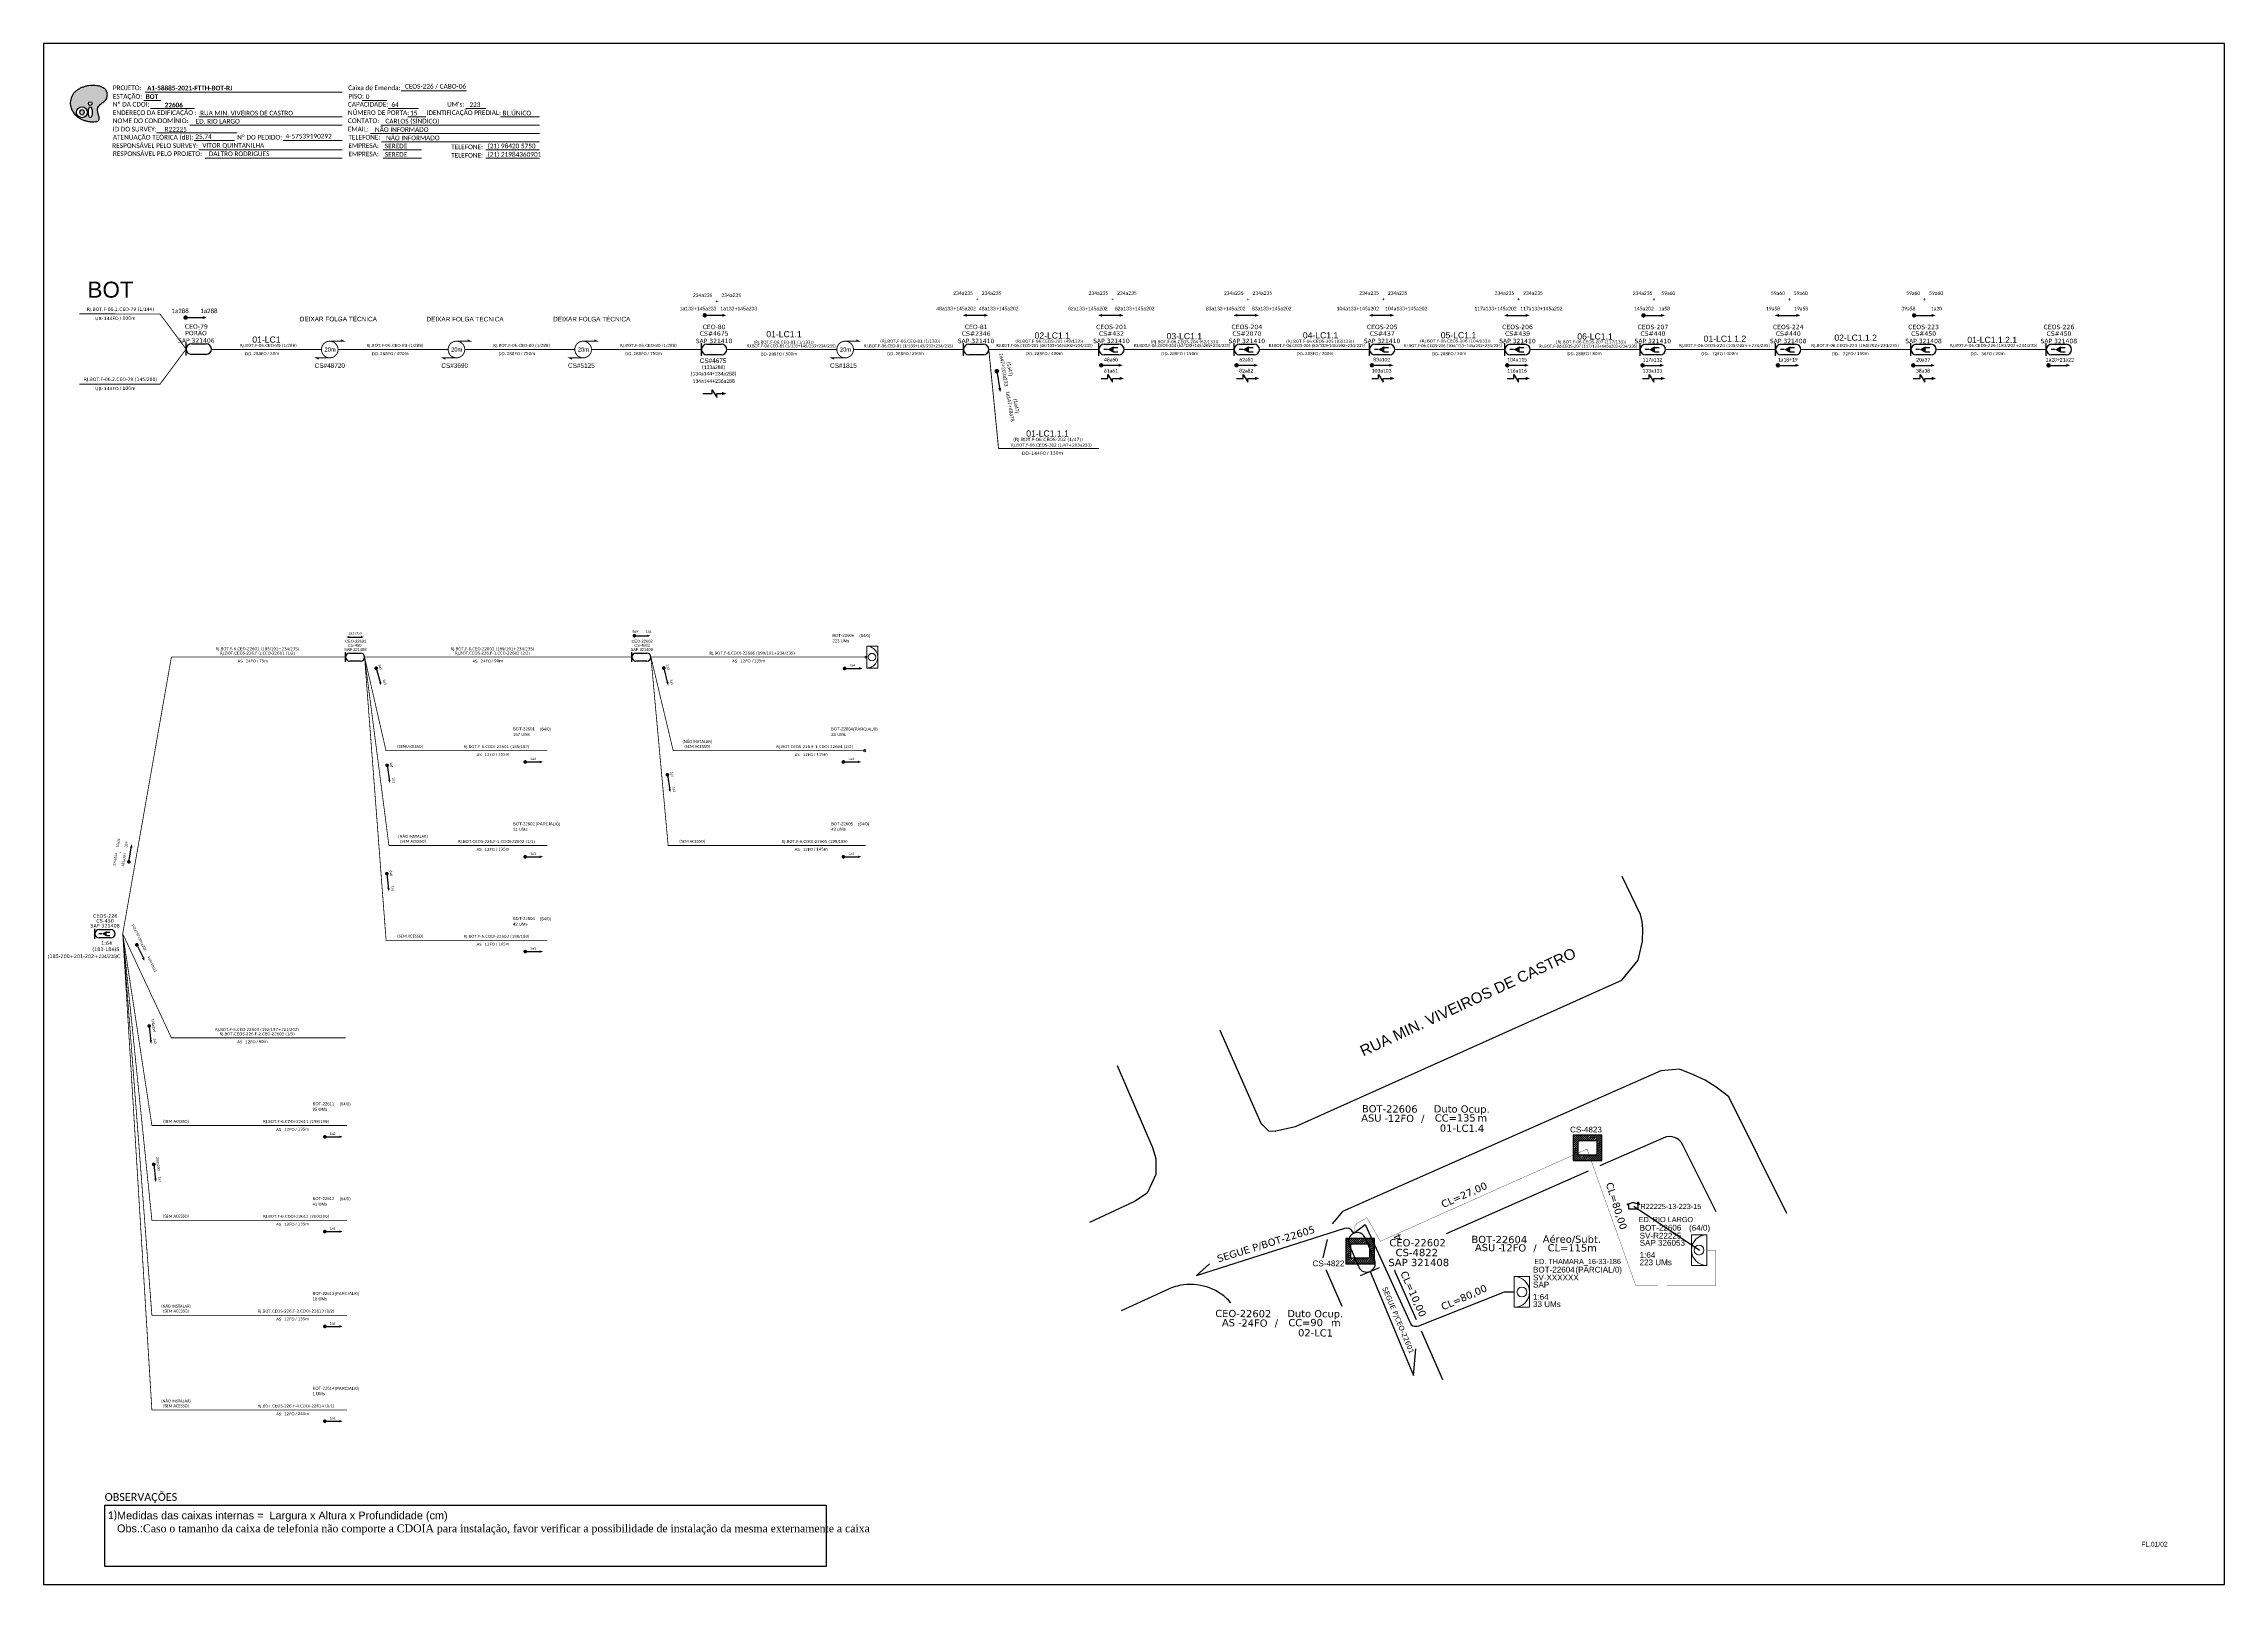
# Model space of a CAD drawing. Header units: metres. Extents: x -1286 to 459, y -500 to 94.
# Drawn here: x -1286 to -445, y -500 to 94 of the extents above; entities that cross this region are included whole.
import ezdxf
from ezdxf.enums import TextEntityAlignment as Align

# ---------------------------------------------------------------- set-up
doc = ezdxf.new("R2010")
doc.units = ezdxf.units.M
doc.linetypes.add('ARILSUPP', pattern=[2.98, 1.42, -0.71, 0.14, -0.71])
for name, color, linetype in [('10.1-Caixas Subterrâneas', 5, 'Continuous'), ('20.4-CEO', 1, 'Continuous'), ('20.4-CEOS', 1, 'Continuous'), ('20.5-CABO AÉREO', 1, 'Continuous'), ('20.5-CEO', 1, 'Continuous'), ('CAP a instalar', 1, 'FENCELINE1'), ('celulas gpon', 7, 'Continuous'), ('CEO', 1, 'Continuous'), ('label_cabos', 7, 'Continuous'), ('LC1', 3, 'Continuous'), ('Legenda', 1, 'Continuous'), ('QUADRA', 7, 'Continuous'), ('Segmento de Logradouro Texto', 238, 'Continuous'), ('SETA', 7, 'Continuous'), ('surveys', 7, 'Continuous'), ('surveys legendas', 7, 'Continuous')]:
    doc.layers.add(name, color=color, linetype=linetype)
for name, color, linetype, lineweight in [("20.0-LEGENDA DOS CDO'S", 1, 'Continuous', 0), ('20.1-CDO_INTERIOR', 1, 'Continuous', 0), ('40.1-ETIQUETAS', 1, 'Continuous', 20)]:
    doc.layers.add(name, color=color, linetype=linetype, lineweight=lineweight)
doc.layers.add('DROP DE CLIENTE', color=140, linetype='Continuous', plot=False)
doc.layers.add('EXTRA', color=50, linetype='Continuous', plot=False)
doc.styles.add('ARIAL', font='arial.ttf')
doc.styles.add('DIGICADE', font='arial.ttf')
doc.styles.add('siredit', font='verdana.ttf')
doc.styles.add('WMF-Calibri0', font='calibri.ttf')
doc.styles.add('WMF-Calibri1', font='calibrib.ttf')
doc.linetypes.add('FENCELINE1', pattern='A,0.25,-0.1,[133,ltypeshp.shx,S=0.1,R=0,X=-0.1,Y=0],-0.1,1', length=1.45)

# ---------------------------------------------------------------- blocks, each defined once
blk = doc.blocks.new('OI')
h = blk.add_hatch(color=40)
edge = h.paths.add_edge_path()
edge.add_spline(control_points=[(4.35, -0.67), (3.92, -0.99), (3.26, -1.5), (2.81, -2.59), (2.9, -3.5), (3.06, -4.27), (3.31, -4.85), (3.37, -5.39), (3.4, -5.88), (3.2, -6.4), (2.54, -6.61), (1.65, -6.63), (0.55, -6.67), (-0.56, -6.42), (-1.61, -6.14), (-2.77, -5.61), (-3.92, -4.77), (-4.89, -3.7), (-5.34, -2.65), (-5.6, -1.94), (-5.85, -0.96), (-5.71, 0.47), (-5.1, 2.02), (-4.14, 3.02), (-3.3, 3.61), (-2.37, 4.16), (-1.36, 4.44), (-0.56, 4.7), (0.79, 4.85), (2.24, 4.97), (3.79, 4.57), (4.67, 4.21), (5.44, 3.65), (5.76, 2.99), (6.03, 2.21), (6.01, 1.46), (5.72, 0.64), (5.31, 0.08), (4.88, -0.38), (4.51, -0.55), (4.35, -0.67)], knot_values=[0, 0, 0, 0, 1.60434, 2.417191, 3.427595, 4.282808, 4.776746, 5.304182, 5.888771, 6.258406, 6.858137, 7.79129, 8.986195, 10.124242, 11.187857, 12.242908, 13.953784, 15.414161, 16.515391, 17.349188, 17.675853, 19.552021, 21.515531, 22.568638, 23.63245, 24.621084, 25.782718, 26.745347, 27.142653, 29.870543, 31.004649, 31.921532, 32.709589, 33.801391, 34.042471, 35.192333, 35.971461, 36.628871, 37.254359, 37.836911, 37.836911, 37.836911, 37.836911], degree=3, periodic=0)
h.paths.add_polyline_path([(1.13, -0.87, -1), (-0.04, -0.87, -1)], flags=16)
edge = h.paths.add_edge_path(flags=16)
edge.add_ellipse((0.56, -3.59), major_axis=(-0.02, 1.71), ratio=0.361305, start_angle=0, end_angle=360)
h.paths.add_polyline_path([(-0.36, -3.62, -1), (-3.8, -3.62, -1)], flags=16)
edge = h.paths.add_edge_path(flags=0)
edge.add_ellipse((-2.08, -3.62), major_axis=(0, 0.885), ratio=0.758294, start_angle=0, end_angle=360)
at = {"color": 40}
for centre, radius in [((-2.08, -3.62), 1.72), ((0.54, -0.87), 0.587)]:
    blk.add_circle(centre, radius, dxfattribs=at)
blk.add_ellipse((-2.08, -3.62), major_axis=(0, 0.885), ratio=0.758294, start_param=-3.141592653589792, end_param=3.141592653589792, dxfattribs=at)
blk.add_ellipse((0.56, -3.59), major_axis=(-0.02, 1.71), ratio=0.361305, dxfattribs=at)
at = {"color": 40, "start_tangent": (-0.800898, -0.598801), "end_tangent": (-0.800898, -0.598801)}
blk.add_spline([(4.35, -0.67), (3.2, -1.78), (2.9, -2.54), (2.92, -3.55), (3.12, -4.38), (3.28, -4.85), (3.37, -5.37), (3.35, -5.95), (3.2, -6.29), (2.66, -6.55), (1.73, -6.63), (0.54, -6.62), (-0.58, -6.41), (-1.6, -6.11), (-2.56, -5.67), (-3.95, -4.67), (-4.89, -3.56), (-5.37, -2.56), (-5.64, -1.78), (-5.72, -1.46), (-5.63, 0.42), (-4.84, 2.22), (-4.13, 2.99), (-3.27, 3.62), (-2.4, 4.09), (-1.3, 4.47), (-0.37, 4.72), (0.02, 4.77), (2.75, 4.8), (3.85, 4.53), (4.69, 4.16), (5.31, 3.68), (5.85, 2.73), (5.93, 2.5), (5.94, 1.35), (5.67, 0.62), (5.29, 0.08), (4.84, -0.36), (4.35, -0.67)], degree=3, dxfattribs=at)
blk = doc.blocks.new('*X17')
at = {"color": 0, "linetype": 'Continuous'}
for p, q in [((-1.25, 0.34099), (-0.49099, 1.1)), ((-1.25, 0.517767), (-0.667767, 1.1)), ((-1.25, 0.694544), (-0.844544, 1.1)), ((-1.25, 0.87132), (-1.02132, 1.1)), ((-1.25, 1.048097), (-1.198097, 1.1)), ((-1.25, 0.164214), (-0.8035, 0.610714)), ((-1.25, -0.012563), (-0.8035, 0.433937)), ((-1.25, -0.18934), (-0.8035, 0.25716)), ((-1.25, -0.366117), (-0.8035, 0.080383)), ((-0.789214, 0.625), (-0.314214, 1.1)), ((-0.612437, 0.625), (-0.137437, 1.1)), ((-0.43566, 0.625), (0.03934, 1.1)), ((-0.258883, 0.625), (0.216117, 1.1)), ((-0.082107, 0.625), (0.392893, 1.1)), ((0.09467, 0.625), (0.56967, 1.1)), ((0.271447, 0.625), (0.746447, 1.1)), ((0.448223, 0.625), (0.923223, 1.1)), ((0.625, 0.625), (1.1, 1.1)), ((0.801777, 0.625), (1.25, 1.073223)), ((0.8035, 0.449947), (1.25, 0.896447)), ((0.8035, 0.27317), (1.25, 0.71967)), ((0.8035, 0.096393), (1.25, 0.542893)), ((0.8035, -0.080383), (1.25, 0.366117)), ((0.8035, -0.25716), (1.25, 0.18934)), ((0.8035, -0.433937), (1.25, 0.012563)), ((-1.25, -0.542893), (-0.8035, -0.096393)), ((-1.25, -0.71967), (-0.8035, -0.27317)), ((-1.25, -0.896447), (-0.8035, -0.449947)), ((-1.25, -1.073223), (-0.801777, -0.625)), ((-1.1, -1.1), (-0.625, -0.625)), ((-0.923223, -1.1), (-0.448223, -0.625)), ((-0.746447, -1.1), (-0.271447, -0.625)), ((-0.56967, -1.1), (-0.09467, -0.625)), ((-0.392893, -1.1), (0.082107, -0.625)), ((-0.216117, -1.1), (0.258883, -0.625)), ((-0.03934, -1.1), (0.43566, -0.625)), ((0.137437, -1.1), (0.612437, -0.625)), ((0.314214, -1.1), (0.789214, -0.625)), ((0.49099, -1.1), (1.25, -0.34099)), ((0.667767, -1.1), (1.25, -0.517767)), ((0.8035, -0.610714), (1.25, -0.164214)), ((0.844544, -1.1), (1.25, -0.694544)), ((1.02132, -1.1), (1.25, -0.87132)), ((1.198097, -1.1), (1.25, -1.048097))]:
    blk.add_line(p, q, dxfattribs=at)
blk = doc.blocks.new('MANHOLE_MQ')
at = {"color": 0, "linetype": 'Continuous'}
for p, q in [((0.00000623, 0.00000569), (-0.00000627, 0.00000569)), ((-0.00000627, 0.00000569), (-0.00000627, -0.00000531)), ((-0.00000404, 0.00000331), (0.00000399, 0.00000331)), ((-0.00000404, -0.00000294), (-0.00000404, 0.00000331)), ((0.00000399, 0.00000331), (0.00000399, -0.00000294)), ((0.00000623, -0.00000531), (0.00000623, 0.00000569)), ((-0.00000627, -0.00000531), (0.00000623, -0.00000531)), ((0.00000399, -0.00000294), (-0.00000404, -0.00000294)), ((0.00000399, -0.00000294), (0.00000399, -0.00000294))]:
    blk.add_line(p, q, dxfattribs=at)
at = {"color": 0, "linetype": 'Continuous', "xscale": 5e-06, "yscale": 5e-06, "zscale": 1e-05}
blk.add_blockref('*X17', (-0.00000002, 0.00000019), dxfattribs=at)
blk = doc.blocks.new('CDOI_CT_DRT')
at = {"layer": '20.1-CDO_INTERIOR', "color": 8, "lineweight": 18}
blk.add_lwpolyline([(2.13, -2.13), (2.13, 2.12), (0, 2.12), (0, -2.13)], close=True, dxfattribs=at)
blk.add_circle((1.06, 0), 0.68, dxfattribs=at)
blk.add_arc((0, 0), 2.13, 269.9724, 89.9724, dxfattribs=at)
at = {"layer": "20.0-LEGENDA DOS CDO'S", "color": 8, "style": 'ARIAL'}
for tag, p in [('CDO_N', (2.61, 2.69)), ('SURVEY', (2.61, 1.6)), ('SAP', (2.61, 0.61)), ('1:XX', (2.6, -1.08)), ('UMS', (2.6, -2.09))]:
    blk.add_attdef(tag, p, '', height=0.8, rotation=359.9724, dxfattribs=at)
blk.add_attdef('FIBRAS_UTILIZADAS', text='', height=0.8, rotation=359.9724, dxfattribs=at).set_placement((10.32, 2.69), align=Align.CENTER)
blk = doc.blocks.new('LEGENDA DOS CABOS')
at = {"layer": 'EXTRA', "style": 'siredit'}
for tag, p in [('ID', (4.6, 0.97)), ('XX', (9.03, 0.97))]:
    blk.add_attdef(tag, text='', height=0.48, rotation=359.69, dxfattribs=at).set_placement(p, align=Align.MIDDLE_CENTER)
at = {"layer": 'Legenda', "color": 7, "style": 'siredit'}
for tag, p in [('TIPO_CABO', (1.31, 0)), ('CABO', (4.69, -0.05)), ('/', (6.81, -0.05)), ('METROS', (10.03, -0.05))]:
    blk.add_attdef(tag, text='', height=0.8, rotation=359.69, dxfattribs=at).set_placement(p, align=Align.MIDDLE_CENTER)
blk = doc.blocks.new('Inst CB DT OCUP CFOA-SM-AS-80-TS-24')
at = {"layer": 'label_cabos', "color": 0, "style": 'siredit'}
for tag, flags, p in [('ID_ATIVIDADE', 3, (1.31, 2.67)), ('FATOR', 1, (11.56, 2.55))]:
    blk.add_attdef(tag, text='', height=1, rotation=359.69, dxfattribs=dict(at, flags=flags)).set_placement(p, align=Align.MIDDLE_CENTER)
for tag, p in [('TIPO_CABO', (1.76, 0)), ('DESTINO_CABO', (3.13, 1.26)), ('CABO', (4.69, -0.05)), ('/', (7.71, -0.05)), ('LANCE', (10.91, 0)), ('TIPO_CABO', (13.11, 1.24)), ('UND', (15.96, 0)), ('FID', (13.15, -1.41))]:
    blk.add_attdef(tag, text='', height=1, rotation=359.69, dxfattribs=at).set_placement(p, align=Align.MIDDLE_CENTER)
blk.add_attdef('QTDE', (12.43, -0.47), '', height=1, rotation=359.69, dxfattribs=at)
blk = doc.blocks.new('Inst CB DT OCUP CFOA-SM-ASU-120-S-12')
at = {"layer": 'label_cabos', "color": 0, "style": 'siredit'}
for tag, flags, p in [('ID_ATIVIDADE', 3, (1.31, 2.67)), ('FATOR', 1, (11.56, 2.55))]:
    blk.add_attdef(tag, text='', height=1, rotation=359.69, dxfattribs=dict(at, flags=flags)).set_placement(p, align=Align.MIDDLE_CENTER)
for tag, p in [('TIPO_CABO', (1.26, 0)), ('DESTINO_CABO', (3.13, 1.26)), ('CABO', (4.69, -0.05)), ('/', (7.71, -0.05)), ('LANCE', (10.91, 0)), ('TIPO_CABO', (13.11, 1.24)), ('UND', (15.96, 0)), ('FID', (13.15, -1.41))]:
    blk.add_attdef(tag, text='', height=1, rotation=359.69, dxfattribs=at).set_placement(p, align=Align.MIDDLE_CENTER)
blk.add_attdef('QTDE', (12.43, -0.47), '', height=1, rotation=359.69, dxfattribs=at)
blk = doc.blocks.new('ETIQUETA_RS5F')
at = {"layer": '40.1-ETIQUETAS', "color": 0, "style": 'siredit'}
blk.add_text('/', height=1.5, dxfattribs=at).set_placement((1.55, -1.95), align=Align.MIDDLE_RIGHT)
for tag, p in [('ETIQUETA_R_SECUNDARIA', (1.18, 2.1)), ('ETIQUETA_R_PRIMARIA', (1.18, 4.1)), ('F_ATIVAS/F_MORTAS', (1.11, -4.24))]:
    blk.add_attdef(tag, text='', height=1.5, dxfattribs=at).set_placement(p, align=Align.MIDDLE_CENTER)
for tag, p in [('TIPO_CABO', (-6.62, -2.12)), ('CAP_CABO', (0.37, -2.09))]:
    blk.add_attdef(tag, text='', height=1.5, dxfattribs=at).set_placement(p, align=Align.MIDDLE_RIGHT)
for tag, p in [('FUSÃO_1', (0.82, -8.39)), ('FUSÃO_2', (0.82, -10.6)), ('FUSÃO_3', (0.82, -12.93)), ('FUSÃO_4', (0.82, -15.14)), ('FUSÃO_5', (0.82, -17.16))]:
    blk.add_attdef(tag, text='', height=1.5, dxfattribs=at).set_placement(p, align=Align.CENTER)
blk.add_attdef('METROS', text='', height=1.5, dxfattribs=at).set_placement((2.11, -1.95), align=Align.MIDDLE_LEFT)

msp = doc.modelspace()

# ---------------------------------------------------------------- linework, layer by layer
at = {"color": 0}
for p, q in [((-1262.5, -469.23), (-984.25, -469.23)), ((-1262.5, -492.93), (-1262.5, -469.23)), ((-984.25, -469.23), (-984.25, -492.93)), ((-984.25, -492.93), (-1262.5, -492.93))]:
    msp.add_line(p, q, dxfattribs=at)
msp.add_lwpolyline([(-1286.07, -499.81), (-445.07, -499.81), (-445.07, 94.19), (-1286.07, 94.19)], close=True)
at = {"color": 7, "lineweight": 0}
for points in [[(-1148.15, 76.01), (-1123.01, 76.01)], [(-1247.47, 72.24), (-1240.92, 72.24)], [(-1246.96, 75.52), (-1170.98, 75.52)], [(-1244.81, 69.17), (-1227.84, 69.17)], [(-1163.19, 72.28), (-1153.71, 72.28)], [(-1153.14, 69.17), (-1141.52, 69.17)], [(-1123.2, 69.17), (-1115.53, 69.17)], [(-1242.49, 59.75), (-1211.44, 59.75)], [(-1229.65, 62.82), (-1170.98, 62.82)], [(-1226.24, 65.93), (-1170.98, 65.93)], [(-1160.06, 59.58), (-1094.8, 59.58)], [(-1156.02, 62.82), (-1094.8, 62.82)], [(-1145.56, 65.93), (-1138.61, 65.93)], [(-1109.86, 65.93), (-1094.82, 65.93)], [(-1227.96, 56.79), (-1212.45, 56.79)], [(-1226.24, 53.23), (-1170.98, 53.23)], [(-1193.73, 56.79), (-1170.96, 56.79)], [(-1155.78, 56.34), (-1094.8, 56.34)], [(-1155.17, 53.23), (-1140.37, 53.23)], [(-1115.57, 53.23), (-1094.8, 53.23)], [(-1223.75, 49.99), (-1170.98, 49.99)], [(-1155.17, 49.99), (-1140.37, 49.99)], [(-1115.57, 49.99), (-1094.8, 49.99)]]:
    msp.add_lwpolyline(points, dxfattribs=at)
at = {"color": 5}
for points, const_width in [([(-1231.73, -11.43, 1), (-1230.88, -11.43, 1)], 0.849), ([(-1175.72, -20.53, 1.000012), (-1175.72, -26.94, 0.999978)], 0.356), ([(-1126.86, -20.53, 1.000012), (-1126.86, -26.94, 0.999978)], 0.356), ([(-1078.01, -20.53, 1.000012), (-1078.01, -26.94, 0.999978)], 0.356), ([(-976.96, -20.53, 1.000012), (-976.96, -26.94, 0.999978)], 0.356)]:
    msp.add_lwpolyline(points, format="xyb", close=True, dxfattribs=dict(at, const_width=const_width))
at = {"color": 7}
for points, const_width in [([(-1031.54, -10.55, 1), (-1030.69, -10.55, 1)], 0.849), ([(-669.51, -10.58, 1), (-668.66, -10.57, 1)], 0.849), ([(-565.12, -10.58, 1), (-564.27, -10.57, 1)], 0.849), ([(-918.54, -31.63, 1), (-918.4, -32.47, 1)], 0.849), ([(-878.64, -29.82, 1), (-877.8, -29.81, 1)], 0.849), ([(-826.45, -29.82, 1), (-825.6, -29.81, 1)], 0.849), ([(-774.25, -29.82, 1), (-773.4, -29.81, 1)], 0.849), ([(-722.06, -29.83, 1), (-721.21, -29.82, 1)], 0.849), ([(-669.86, -29.84, 1), (-669.01, -29.83, 1)], 0.849), ([(-617.66, -29.84, 1), (-616.81, -29.83, 1)], 0.849), ([(-565.47, -29.84, 1), (-564.62, -29.83, 1)], 0.849), ([(-513.27, -29.84, 1), (-512.42, -29.83, 1)], 0.849), ([(-1157.9, -146.26, 1), (-1157.71, -146.94, 1)], 0.706), ([(-1153.64, -183.71, 1), (-1153.53, -184.41, 1)], 0.706), ([(-1100.68, -182.74, 1), (-1099.98, -182.74, 1)], 0.706), ([(-1100.68, -219.3, 1), (-1099.98, -219.3, 1)], 0.706), ([(-977.99, -219.3, 1), (-977.28, -219.3, 1)], 0.706), ([(-1253.23, -221.59, 1), (-1253.12, -220.9, 1)], 0.706), ([(-1153.74, -225.46, 1), (-1153.66, -226.16, 1)], 0.706), ([(-1250.28, -252.92, -1), (-1249.97, -253.55, -1)], 0.706), ([(-1100.68, -255.86, 1), (-1099.98, -255.86, 1)], 0.706), ([(-1245.42, -284.19, 1), (-1245.33, -284.89, 1)], 0.706), ([(-1177.97, -327.25, 1), (-1177.26, -327.25, 1)], 0.706), ([(-1243.62, -337.52, 1), (-1243.54, -338.22, 1)], 0.706), ([(-1177.97, -363.8, 1), (-1177.26, -363.8, 1)], 0.706), ([(-1177.97, -400.36, 1), (-1177.26, -400.36, 1)], 0.706), ([(-1177.97, -436.91, 1), (-1177.26, -436.91, 1)], 0.706)]:
    msp.add_lwpolyline(points, format="xyb", close=True, dxfattribs=dict(at, const_width=const_width))
for points in [[(-1031.11, -10.55), (-1024.34, -10.55)], [(-930.06, -10.55), (-923.29, -10.55)], [(-877.87, -10.55), (-871.1, -10.55)], [(-825.67, -10.55), (-818.9, -10.55)], [(-773.48, -10.55), (-766.7, -10.55)], [(-721.28, -10.56), (-714.51, -10.56)], [(-669.08, -10.57), (-662.31, -10.57)], [(-616.89, -10.57), (-610.11, -10.57)], [(-564.69, -10.57), (-557.92, -10.57)], [(-878.22, -29.82), (-871.45, -29.82)], [(-875.63, -34.87), (-875.63, -33.36), (-873.83, -36.36), (-873.83, -34.87)], [(-826.02, -29.82), (-819.25, -29.82)], [(-823.43, -34.87), (-823.43, -33.36), (-821.64, -36.36), (-821.63, -34.87)], [(-773.83, -29.82), (-767.05, -29.82)], [(-771.23, -34.87), (-771.23, -33.36), (-769.44, -36.36), (-769.44, -34.87)], [(-721.63, -29.83), (-714.86, -29.83)], [(-719.04, -34.88), (-719.04, -33.38), (-717.24, -36.37), (-717.24, -34.88)], [(-669.43, -29.84), (-662.66, -29.84)], [(-666.84, -34.89), (-666.84, -33.39), (-665.05, -36.38), (-665.04, -34.89)], [(-617.24, -29.84), (-610.47, -29.84)], [(-565.04, -29.84), (-558.27, -29.84)], [(-562.45, -34.89), (-562.45, -33.39), (-560.65, -36.38), (-560.65, -34.89)], [(-512.85, -29.84), (-506.07, -29.84)], [(-1028.29, -40.73), (-1028.29, -39.23), (-1026.49, -42.23), (-1026.49, -40.73)], [(-774.54, -379.16), (-757.74, -419.32), (-756.9, -408.97)]]:
    msp.add_lwpolyline(points, dxfattribs=at)
at = {"color": 5, "const_width": 0.334}
for points in [[(-1175.72, -20.53), (-1170.37, -20.53), (-1171.44, -19.99)], [(-1126.86, -20.53), (-1121.52, -20.53), (-1122.59, -19.99)], [(-1078.01, -20.53), (-1072.66, -20.53), (-1073.73, -19.99)], [(-976.96, -20.53), (-971.62, -20.53), (-972.69, -19.99)], [(-1175.72, -26.94), (-1181.06, -26.94), (-1179.99, -27.48)], [(-1126.86, -26.94), (-1132.21, -26.94), (-1131.14, -27.48)], [(-1078.01, -26.94), (-1083.36, -26.94), (-1082.29, -27.48)], [(-976.96, -26.94), (-982.31, -26.94), (-981.24, -27.48)]]:
    msp.add_lwpolyline(points, dxfattribs=at)
at = {"const_width": 0.706}
for points in [[(-1058.25, -133.74, 1), (-1058.2, -134.44, 1)], [(-1047, -146.22, 1), (-1046.82, -146.9, 1)], [(-977.52, -146.67, 1), (-976.81, -146.67, 1)], [(-977.99, -182.74, 1), (-977.28, -182.74, 1)], [(-1045.58, -187.32, 1), (-1045.47, -188.02, 1)]]:
    msp.add_lwpolyline(points, format="xyb", close=True, dxfattribs=at)
at = {"layer": '20.1-CDO_INTERIOR', "color": 1, "lineweight": 18}
msp.add_lwpolyline([(-650.6, -376.85), (-650.6, -365.03), (-644.69, -365.02), (-644.69, -376.84)], close=True, dxfattribs=at)
msp.add_circle((-647.65, -370.94), 1.89, dxfattribs=at)
msp.add_arc((-644.69, -370.93), 5.91, 90.02759, 270.02759, dxfattribs=at)
at = {"layer": '20.4-CEO', "color": 5}
for p, q in [((-1229.08, -21.54), (-1223.38, -21.54)), ((-1223.38, -25.6), (-1229.08, -25.6))]:
    msp.add_line(p, q, dxfattribs=at)
at = {"layer": '20.4-CEO', "color": 5, "const_width": 0.339}
for points in [[(-1272.27, -10), (-1241.19, -10.04), (-1231.11, -23.57)], [(-1272.27, -37.08), (-1241.19, -37.09), (-1231.11, -23.57)]]:
    msp.add_lwpolyline(points, dxfattribs=at)
at = {"layer": '20.4-CEO', "color": 5}
msp.add_lwpolyline([(-1231.11, -26.02), (-1231.11, -21.12)], dxfattribs=at)
for centre, start, end in [((-1229.08, -23.57), 90, 270), ((-1223.38, -23.57), 270, 90)]:
    msp.add_arc(centre, 2.03, start, end, dxfattribs=at)
at = {"layer": '20.4-CEOS', "color": 5}
for p, q in [((-1030.34, -21.7), (-1024.64, -21.7)), ((-929.29, -21.7), (-923.59, -21.7)), ((-511.72, -21.72), (-506.02, -21.72)), ((-1024.64, -25.77), (-1030.34, -25.77)), ((-923.59, -25.77), (-929.29, -25.77)), ((-506.02, -25.79), (-511.72, -25.79)), ((-1059.21, -144.16), (-1059.21, -140.47)), ((-1057.68, -140.79), (-1053.39, -140.79)), ((-1053.39, -143.85), (-1057.68, -143.85)), ((-1264.65, -247.36), (-1260.13, -247.36)), ((-1260.13, -250.58), (-1264.65, -250.58))]:
    msp.add_line(p, q, dxfattribs=at)
at = {"layer": '20.4-CEOS', "color": 7}
for p, q in [((-877.09, -21.7), (-871.39, -21.7)), ((-824.89, -21.7), (-819.2, -21.7)), ((-772.7, -21.7), (-767, -21.7)), ((-720.5, -21.71), (-714.8, -21.71)), ((-668.31, -21.72), (-662.61, -21.72)), ((-616.11, -21.72), (-610.41, -21.72)), ((-563.91, -21.72), (-558.22, -21.72)), ((-871.39, -25.77), (-877.09, -25.77)), ((-819.2, -25.77), (-824.89, -25.77)), ((-767, -25.77), (-772.7, -25.77)), ((-714.8, -25.78), (-720.5, -25.78)), ((-662.61, -25.79), (-668.31, -25.79)), ((-610.41, -25.79), (-616.11, -25.79)), ((-558.22, -25.79), (-563.91, -25.79)), ((-1169.64, -144.16), (-1169.64, -140.47)), ((-1168.11, -140.79), (-1163.82, -140.79)), ((-1163.82, -143.85), (-1168.11, -143.85))]:
    msp.add_line(p, q, dxfattribs=at)
at = {"layer": '20.4-CEOS', "color": 5}
for points in [[(-1032.37, -26.18), (-1032.37, -21.29)], [(-931.32, -26.18), (-931.32, -21.29)], [(-513.75, -26.2), (-513.75, -21.31)], [(-510.44, -23.76), (-511.81, -23.76)], [(-508.19, -22.95), (-506.46, -22.95)], [(-508.19, -24.64), (-506.46, -24.64)], [(-1266.26, -250.92), (-1266.26, -247.03)], [(-1263.64, -248.97), (-1264.72, -248.97)], [(-1261.85, -248.33), (-1260.48, -248.33)], [(-1261.85, -249.67), (-1260.48, -249.67)]]:
    msp.add_lwpolyline(points, dxfattribs=at)
at = {"layer": '20.4-CEOS', "color": 7}
for points in [[(-879.12, -26.18), (-879.12, -21.29)], [(-875.82, -23.73), (-877.19, -23.73)], [(-873.57, -22.93), (-871.84, -22.93)], [(-873.57, -24.62), (-871.84, -24.62)], [(-826.93, -26.18), (-826.93, -21.29)], [(-823.62, -23.73), (-824.99, -23.73)], [(-821.37, -22.93), (-819.64, -22.93)], [(-821.37, -24.62), (-819.64, -24.62)], [(-774.73, -26.18), (-774.73, -21.29)], [(-771.42, -23.73), (-772.79, -23.73)], [(-769.17, -22.93), (-767.44, -22.93)], [(-769.17, -24.62), (-767.44, -24.62)], [(-722.53, -26.19), (-722.53, -21.3)], [(-719.23, -23.74), (-720.6, -23.74)], [(-716.98, -22.94), (-715.25, -22.94)], [(-716.98, -24.63), (-715.25, -24.63)], [(-670.34, -26.2), (-670.34, -21.31)], [(-667.03, -23.76), (-668.4, -23.76)], [(-664.78, -22.95), (-663.05, -22.95)], [(-664.78, -24.64), (-663.05, -24.64)], [(-618.14, -26.2), (-618.14, -21.31)], [(-612.59, -22.95), (-610.86, -22.95)], [(-612.59, -24.64), (-610.86, -24.64)], [(-565.94, -26.2), (-565.94, -21.31)], [(-562.64, -23.76), (-564.01, -23.76)], [(-560.39, -22.95), (-558.66, -22.95)], [(-560.39, -24.64), (-558.66, -24.64)]]:
    msp.add_lwpolyline(points, dxfattribs=at)
for points in [[(-875.82, -23.73, 0, 2.51, 0), (-873.46, -23.73, 2.51, 2.51, 0)], [(-823.62, -23.73, 0, 2.51, 0), (-821.27, -23.73, 2.51, 2.51, 0)], [(-771.42, -23.73, 0, 2.51, 0), (-769.07, -23.73, 2.51, 2.51, 0)], [(-719.23, -23.74, 0, 2.51, 0), (-716.87, -23.74, 2.51, 2.51, 0)], [(-667.03, -23.76, 0, 2.51, 0), (-664.68, -23.76, 2.51, 2.51, 0)], [(-614.83, -23.76, 0, 2.51, 0), (-612.48, -23.76, 2.51, 2.51, 0)], [(-562.64, -23.76, 0, 2.51, 0), (-560.29, -23.76, 2.51, 2.51, 0)]]:
    msp.add_lwpolyline(points, format="xyseb", dxfattribs=at)
at = {"layer": '20.4-CEOS', "color": 8}
msp.add_lwpolyline([(-614.83, -23.76), (-616.2, -23.76)], dxfattribs=at)
at = {"layer": '20.4-CEOS', "color": 5}
for points in [[(-510.44, -23.76, 0, 2.51, 0), (-508.09, -23.76, 2.51, 2.51, 0)], [(-1263.64, -248.97, 0, 1.99, 0), (-1261.77, -248.97, 1.99, 1.99, 0)]]:
    msp.add_lwpolyline(points, format="xyseb", dxfattribs=at)
for centre, radius, start, end in [((-1030.34, -23.73), 2.03, 90, 270), ((-1024.64, -23.73), 2.03, 270, 90), ((-929.29, -23.73), 2.03, 90, 270), ((-923.59, -23.73), 2.03, 270, 90), ((-511.72, -23.76), 2.03, 90, 270), ((-506.02, -23.76), 2.03, 270, 90), ((-1057.68, -142.32), 1.53, 90, 270), ((-1053.39, -142.32), 1.53, 270, 90), ((-1264.65, -248.97), 1.61, 90, 270), ((-1260.13, -248.97), 1.61, 270, 90)]:
    msp.add_arc(centre, radius, start, end, dxfattribs=at)
at = {"layer": '20.4-CEOS', "color": 7}
for centre, radius, start, end in [((-877.09, -23.73), 2.03, 90, 270), ((-871.39, -23.73), 2.03, 270, 90), ((-824.89, -23.73), 2.03, 90, 270), ((-819.2, -23.73), 2.03, 270, 90), ((-772.7, -23.73), 2.03, 90, 270), ((-767, -23.73), 2.03, 270, 90), ((-720.5, -23.74), 2.03, 90, 270), ((-714.8, -23.74), 2.03, 270, 90), ((-668.31, -23.76), 2.03, 90, 270), ((-662.61, -23.76), 2.03, 270, 90), ((-616.11, -23.76), 2.03, 90, 270), ((-610.41, -23.76), 2.03, 270, 90), ((-563.91, -23.76), 2.03, 90, 270), ((-558.22, -23.76), 2.03, 270, 90), ((-1168.11, -142.32), 1.53, 90, 270), ((-1163.82, -142.32), 1.53, 270, 90)]:
    msp.add_arc(centre, radius, start, end, dxfattribs=at)
at = {"layer": '20.5-CABO AÉREO', "color": 5, "ltscale": 8, "const_width": 0.339}
for points in [[(-1221.36, -23.73), (-1178.92, -23.73)], [(-1172.51, -23.73), (-1130.07, -23.73)], [(-1123.66, -23.73), (-1081.22, -23.73)], [(-1074.8, -23.73), (-1032.37, -23.73)], [(-1022.61, -23.73), (-980.17, -23.73)], [(-973.75, -23.73), (-931.32, -23.73)], [(-921.56, -23.73), (-879.12, -23.73)], [(-869.36, -23.73), (-826.93, -23.73)], [(-817.17, -23.73), (-774.73, -23.73)], [(-764.97, -23.74), (-722.53, -23.74)], [(-712.77, -23.76), (-670.34, -23.76)], [(-660.58, -23.76), (-618.14, -23.76)], [(-608.38, -23.76), (-565.94, -23.76)], [(-556.18, -23.76), (-513.75, -23.76)]]:
    msp.add_lwpolyline(points, dxfattribs=at)
at = {"layer": '20.5-CABO AÉREO', "color": 7, "ltscale": 8, "const_width": 0.339}
for points in [[(-921.56, -23.73), (-917.8, -61.93)], [(-917.8, -61.93), (-879.12, -61.93)]]:
    msp.add_lwpolyline(points, dxfattribs=at)
at = {"layer": '20.5-CEO', "color": 5}
for p, q in [((-778.9, -377.4), (-782.57, -368.82)), ((-776.45, -366.21), (-772.78, -374.79))]:
    msp.add_line(p, q, dxfattribs=at)
msp.add_lwpolyline([(-778.23, -380.73), (-770.85, -377.58)], dxfattribs=at)
for centre, start, end in [((-779.51, -367.51), 23.13845, 203.13845), ((-775.84, -376.1), 203.13845, 23.13845)]:
    msp.add_arc(centre, 3.33, start, end, dxfattribs=at)
at = {"layer": '40.1-ETIQUETAS'}
msp.add_line((-968.59, -146.52), (-968.59, -138.12), dxfattribs=at)
msp.add_lwpolyline([(-968.59, -138.12), (-964.39, -138.12), (-964.39, -146.53), (-968.59, -146.53)], close=True, dxfattribs=at)
for centre, major_axis, start_param, end_param in [((-968.98, -142.32), (-0.275, 0.275), 2.356194490191767, 8.639379797371353), ((-968.59, -142.32), (-2.97, 2.97), 2.356194, 5.497787), ((-966.6, -142.32), (1.02, 1.02), 3.926991, 10.210176)]:
    msp.add_ellipse(centre, major_axis=major_axis, ratio=1, start_param=start_param, end_param=end_param, dxfattribs=at)
at = {"layer": '40.1-ETIQUETAS', "color": 8}
msp.add_ellipse((-969.45, -178.39), major_axis=(-0.275, 0.275), ratio=1, start_param=2.356194490191767, end_param=8.639379797371353, dxfattribs=at)
at = {"layer": 'CAP a instalar', "color": 5, "linetype": 'FENCELINE1', "ltscale": 7, "const_width": 0.292}
for points in [[(-1255.56, -248.97), (-1236.79, -142.32)], [(-1169.64, -142.32), (-1236.79, -142.32)], [(-1162.29, -142.32), (-1059.21, -142.32)]]:
    msp.add_lwpolyline(points, dxfattribs=at)
at = {"layer": 'CAP a instalar', "color": 7, "linetype": 'FENCELINE1', "ltscale": 7, "const_width": 0.292}
for points in [[(-1162.29, -142.32), (-1154.03, -178.39), (-1091.75, -178.39)], [(-1162.29, -142.32), (-1152.9, -214.95), (-1091.75, -214.95)], [(-1162.29, -142.32), (-1153.99, -251.5), (-1091.75, -251.5)], [(-1051.86, -142.32), (-1045.22, -214.95), (-969.06, -214.95)], [(-1169.64, -289.11), (-1236.79, -289.11), (-1255.56, -248.97)], [(-1255.56, -248.97), (-1244.31, -322.89), (-1169.04, -322.89)], [(-1255.56, -248.97), (-1244.31, -359.45), (-1169.04, -359.45)], [(-1255.56, -248.97), (-1244.31, -432.59), (-1169.04, -432.59)], [(-1255.56, -248.97), (-1244.31, -396.04), (-1169.04, -396.04)]]:
    msp.add_lwpolyline(points, dxfattribs=at)
at = {"layer": 'CAP a instalar', "color": 8, "linetype": 'FENCELINE1', "ltscale": 7, "const_width": 0.292}
msp.add_lwpolyline([(-1051.86, -142.32), (-1043.28, -178.39), (-969.06, -178.39)], dxfattribs=at)
at = {"layer": 'CAP a instalar', "linetype": 'FENCELINE1', "ltscale": 7, "const_width": 0.292}
msp.add_lwpolyline([(-1051.86, -142.32), (-968.59, -142.32)], dxfattribs=at)
at = {"layer": 'CAP a instalar', "ltscale": 10, "const_width": 0.111}
msp.add_lwpolyline([(-780.82, -364.45), (-780.49, -362.35, -0.251985), (-778.89, -360.25), (-775.76, -358.43), (-770.57, -367.53), (-690.87, -331.97), (-672.08, -384.6), (-641.32, -384.74), (-641.32, -370.93), (-644.69, -370.93)], format="xyb", dxfattribs=at)
at = {"layer": 'CAP a instalar', "color": 8, "ltscale": 8}
msp.add_lwpolyline([(-780.82, -364.45), (-776.47, -361.11), (-758.72, -399.73, 0.266222), (-755.76, -400.11), (-722.7, -387.06), (-718.92, -387.06)], format="xyb", dxfattribs=at)
at = {"layer": 'CAP a instalar', "color": 7, "linetype": 'FENCELINE1', "ltscale": 7}
msp.add_lwpolyline([(-780.82, -364.45), (-781.26, -363.75, 0.331838), (-784.37, -362.55), (-841.64, -380.9), (-836.39, -376.28)], format="xyb", dxfattribs=at)
at = {"layer": 'DROP DE CLIENTE'}
msp.add_lwpolyline([(-672.78, -354), (-647.54, -370.99)], dxfattribs=at)
at = {"layer": 'QUADRA', "color": 4}
for points in [[(-677.42, -266.87), (-671.08, -259.12), (-669.44, -251.8), (-669.34, -247.17), (-669.57, -244.24), (-670.19, -241.52), (-677.29, -226.91)], [(-832.48, -286.13), (-816.61, -321.95), (-813.75, -324.97), (-810.99, -325.07), (-810.83, -325), (-803.31, -323.3), (-677.42, -266.87)], [(-872.06, -299.72), (-858.38, -331.34), (-857.1, -335.58), (-857.1, -338.57), (-857.2, -341.56), (-857.2, -341.75), (-860.52, -348.98), (-865.35, -352.2), (-882.69, -360.32)], [(-662.41, -301.78), (-785.18, -356.04), (-789.12, -360.76)], [(-613.81, -356.78), (-636.2, -311.87), (-641.03, -308.16), (-645.33, -305.4), (-649.83, -303.36), (-655.25, -301.23), (-662.41, -301.78)], [(-690.36, -340.5), (-745.16, -364.71)], [(-791.08, -366.89), (-792.7, -373.87)], [(-791.62, -378.35), (-785.38, -392.58)], [(-754.82, -402.07), (-746.64, -420.78)]]:
    msp.add_lwpolyline(points, dxfattribs=at)
for points in [[(-641.06, -356.16), (-653.99, -330.22, 0.400737), (-661.22, -327.61), (-685.87, -338.51)], [(-846.48, -384.37, 0.075749), (-852.52, -386.1), (-870.51, -394.37)], [(-828.16, -391.26, 0.249224), (-846.48, -384.37)], [(-765.1, -378.6, 0.041019), (-764.81, -379.46), (-756.73, -397.73)]]:
    msp.add_lwpolyline(points, format="xyb", dxfattribs=at)
at = {"layer": 'SETA', "color": 5}
msp.add_lwpolyline([(-1231.3, -11.43), (-1223.92, -11.43)], dxfattribs=at)
at = {"layer": 'SETA', "color": 7}
for points in [[(-918.47, -32.05), (-917.28, -39.25)], [(-1031.81, -40.73), (-1028.29, -40.73)], [(-1026.49, -40.73), (-1023.78, -40.73)], [(-878.22, -34.87), (-875.63, -34.87)], [(-873.83, -34.87), (-871.12, -34.87)], [(-826.02, -34.87), (-823.43, -34.87)], [(-821.63, -34.87), (-818.92, -34.87)], [(-773.83, -34.87), (-771.23, -34.87)], [(-769.44, -34.87), (-766.73, -34.87)], [(-721.63, -34.88), (-719.04, -34.88)], [(-717.24, -34.88), (-714.53, -34.88)], [(-669.43, -34.89), (-666.84, -34.89)], [(-665.04, -34.89), (-662.34, -34.89)], [(-565.04, -34.89), (-562.45, -34.89)], [(-560.65, -34.89), (-557.94, -34.89)], [(-1168.66, -134.58), (-1163.28, -134.58)], [(-1157.8, -146.6), (-1156.17, -152.44)], [(-1153.59, -184.06), (-1152.71, -190.07)], [(-1100.33, -182.74), (-1094.26, -182.74)], [(-1253.18, -221.24), (-1252.17, -215.26)], [(-1153.7, -225.81), (-1153.04, -231.85)], [(-1100.33, -219.3), (-1094.26, -219.3)], [(-977.64, -219.3), (-971.57, -219.3)], [(-1250.13, -253.24), (-1247.48, -258.7)], [(-1100.33, -255.86), (-1094.26, -255.86)], [(-1245.38, -284.54), (-1244.68, -290.57)], [(-1177.62, -327.25), (-1171.55, -327.25)], [(-1243.58, -337.87), (-1242.88, -343.9)], [(-1177.62, -363.8), (-1171.55, -363.8)], [(-1177.62, -400.36), (-1171.55, -400.36)], [(-1177.62, -436.91), (-1171.55, -436.91)]]:
    msp.add_lwpolyline(points, dxfattribs=at)
at = {"layer": 'SETA'}
for points in [[(-1058.23, -134.09), (-1052.85, -134.09)], [(-1046.91, -146.56), (-1045.41, -152.44)], [(-977.17, -146.67), (-971.1, -146.67)], [(-977.64, -182.74), (-971.57, -182.74)], [(-1045.52, -187.67), (-1044.57, -193.67)]]:
    msp.add_lwpolyline(points, dxfattribs=at)
at = {"layer": 'SETA', "color": 5}
msp.add_solid([(-1224.73, -10.87), (-1223.17, -11.42), (-1224.72, -12)], dxfattribs=at)
at = {"layer": 'SETA', "color": 7}
for points in [[(-1024.34, -9.99), (-1022.79, -10.54), (-1024.34, -11.12)], [(-930.06, -11.12), (-931.62, -10.56), (-930.07, -9.99)], [(-923.29, -9.99), (-921.74, -10.54), (-923.29, -11.12)], [(-871.1, -9.99), (-869.54, -10.54), (-871.09, -11.12)], [(-825.67, -11.12), (-827.23, -10.56), (-825.68, -9.99)], [(-818.9, -9.99), (-817.34, -10.54), (-818.9, -11.12)], [(-773.47, -11.12), (-775.03, -10.56), (-773.48, -9.99)], [(-766.71, -9.99), (-765.15, -10.54), (-766.7, -11.12)], [(-721.28, -11.13), (-722.83, -10.57), (-721.28, -10)], [(-714.51, -10), (-712.95, -10.55), (-714.5, -11.13)], [(-662.31, -10.01), (-660.76, -10.56), (-662.31, -11.14)], [(-616.88, -11.14), (-618.44, -10.58), (-616.89, -10.01)], [(-610.12, -10.01), (-608.56, -10.56), (-610.11, -11.14)], [(-557.92, -10.01), (-556.36, -10.56), (-557.91, -11.14)], [(-871.45, -29.25), (-869.89, -29.81), (-871.44, -30.38)], [(-819.25, -29.25), (-817.7, -29.81), (-819.25, -30.38)], [(-767.06, -29.25), (-765.5, -29.81), (-767.05, -30.38)], [(-714.86, -29.26), (-713.3, -29.82), (-714.86, -30.39)], [(-662.66, -29.27), (-661.11, -29.83), (-662.66, -30.4)], [(-610.47, -29.27), (-608.91, -29.83), (-610.46, -30.4)], [(-558.27, -29.27), (-556.71, -29.83), (-558.27, -30.4)], [(-506.08, -29.27), (-504.52, -29.83), (-506.07, -30.4)], [(-1024.43, -40.1), (-1022.71, -40.72), (-1024.43, -41.34)], [(-916.81, -38.58), (-917.11, -40.2), (-917.93, -38.76)], [(-871.12, -34.24), (-869.41, -34.87), (-871.12, -35.49)], [(-818.92, -34.24), (-817.21, -34.87), (-818.92, -35.49)], [(-766.73, -34.24), (-765.02, -34.87), (-766.73, -35.49)], [(-714.53, -34.25), (-712.82, -34.88), (-714.53, -35.5)], [(-662.34, -34.26), (-660.62, -34.89), (-662.34, -35.51)], [(-557.94, -34.26), (-556.23, -34.89), (-557.94, -35.51)], [(-1168.23, -134.16), (-1169.37, -134.57), (-1168.23, -134.99)], [(-1163.71, -134.16), (-1162.56, -134.57), (-1163.71, -134.99)], [(-1155.84, -151.85), (-1155.94, -153.22), (-1156.74, -152.1)], [(-1094.75, -182.26), (-1093.45, -182.74), (-1094.75, -183.21)], [(-1152.3, -189.52), (-1152.58, -190.87), (-1153.23, -189.65)], [(-1252.73, -215.66), (-1252.05, -214.46), (-1251.8, -215.81)], [(-1094.75, -218.82), (-1093.45, -219.29), (-1094.75, -219.76)], [(-972.06, -218.82), (-970.76, -219.29), (-972.06, -219.76)], [(-1152.62, -231.31), (-1152.95, -232.65), (-1153.55, -231.41)], [(-1248.13, -258.47), (-1247.14, -259.43), (-1247.28, -258.06)], [(-1094.75, -255.38), (-1093.45, -255.85), (-1094.75, -256.32)], [(-1244.26, -290.03), (-1244.58, -291.37), (-1245.19, -290.14)], [(-1172.03, -326.77), (-1170.74, -327.24), (-1172.03, -327.71)], [(-1242.46, -343.36), (-1242.78, -344.7), (-1243.4, -343.46)], [(-1172.03, -363.32), (-1170.74, -363.79), (-1172.03, -364.26)], [(-1172.03, -399.88), (-1170.74, -400.35), (-1172.03, -400.82)], [(-1172.03, -436.43), (-1170.74, -436.91), (-1172.03, -437.38)]]:
    msp.add_solid(points, dxfattribs=at)
at = {"layer": 'SETA', "color": 8}
msp.add_solid([(-877.87, -11.12), (-879.42, -10.56), (-877.87, -9.99)], dxfattribs=at)
at = {"layer": 'SETA'}
for points in [[(-1053.28, -133.67), (-1052.13, -134.08), (-1053.28, -134.5)], [(-971.58, -146.19), (-970.29, -146.67), (-971.58, -147.14)], [(-1045.07, -151.85), (-1045.2, -153.22), (-1045.98, -152.08)], [(-972.06, -182.26), (-970.76, -182.74), (-972.06, -183.21)], [(-1044.18, -193.11), (-1044.44, -194.46), (-1045.11, -193.26)]]:
    msp.add_solid(points, dxfattribs=at)
at = {"layer": 'surveys'}
for p, q in [((-672.99, -352.57), (-675.5, -353.31)), ((-672.99, -352.57), (-670.47, -353.31)), ((-671.3, -352.46), (-671.04, -352.46)), ((-671.3, -353.06), (-671.3, -352.46)), ((-671.04, -352.46), (-671.04, -353.13)), ((-675.5, -353.31), (-674.71, -353.31)), ((-674.71, -355.11), (-674.71, -353.31)), ((-671.26, -355.11), (-674.71, -355.11)), ((-670.47, -353.31), (-671.26, -353.31)), ((-671.26, -353.31), (-671.26, -355.11))]:
    msp.add_line(p, q, dxfattribs=at)

# ---------------------------------------------------------------- block references
at = {"color": 7, "xscale": 1.213923925163967, "yscale": 1.213923925163967, "zscale": 1.213923925163967, "rotation": 0.1532896023949059}
msp.add_blockref('OI', (-1268.76, 72.14), dxfattribs=at)
at = {"layer": '10.1-Caixas Subterrâneas', "color": 30, "xscale": 889237.017464049, "yscale": 889237.017464049, "zscale": 889237.017464049, "rotation": 180.0000000000628}
for p in [(-690.7, -331.34), (-778.35, -371.16)]:
    msp.add_blockref('MANHOLE_MQ', p, dxfattribs=at)
at = {"layer": '20.1-CDO_INTERIOR', "xscale": 2.78071177403861, "yscale": 2.78071177403861, "zscale": 2.78071177403861}
msp.add_blockref('CDOI_CT_DRT', (-718.93, -387.06), dxfattribs=at).add_auto_attribs({'CDO_N': 'BOT-22604', 'FIBRAS_UTILIZADAS': '         (PARCIAL/0)', 'SURVEY': 'SV-XXXXXX', 'SAP': 'SAP', '1:XX': '1:64', 'UMS': '33 UMs'})
at = {"layer": '40.1-ETIQUETAS', "color": 7}
ref = msp.add_blockref('ETIQUETA_RS5F', (-1257.44, -9.98), dxfattribs=dict(at, xscale=0.8487199384469836, yscale=0.8487199384469836, zscale=0.8487199384469836))
ref.add_attrib('ETIQUETA_R_SECUNDARIA', 'RJ.BOT.F-06.1.CEO-79 (1/144)', dxfattribs={"color": 0, "height": 1.2731, "style": 'siredit'}).set_placement((-1256.43, -8.19), align=Align.MIDDLE_CENTER)
ref.add_attrib('TIPO_CABO', 'UB-', dxfattribs={"color": 0, "height": 1.273, "style": 'siredit'}).set_placement((-1263.05, -11.77), align=Align.MIDDLE_RIGHT)
ref.add_attrib('CAP_CABO', '144FO', dxfattribs={"color": 0, "height": 1.273, "style": 'siredit'}).set_placement((-1257.13, -11.75), align=Align.MIDDLE_RIGHT)
ref.add_attrib('METROS', '100m', dxfattribs={"color": 0, "height": 1.273, "style": 'siredit'}).set_placement((-1255.65, -11.64), align=Align.MIDDLE_LEFT)
ref = msp.add_blockref('ETIQUETA_RS5F', (-1200.36, -23.73), dxfattribs=dict(at, xscale=0.76384794460229, yscale=0.76384794460229, zscale=0.76384794460229))
ref.add_attrib('ETIQUETA_R_SECUNDARIA', 'RJ.BOT.F-06.CEO-80 (1/288)', dxfattribs={"color": 0, "height": 1.1458, "style": 'siredit'}).set_placement((-1199.43, -22.13), align=Align.MIDDLE_CENTER)
ref.add_attrib('TIPO_CABO', 'DD-', dxfattribs={"color": 0, "height": 1.146, "style": 'siredit'}).set_placement((-1205.39, -25.35), align=Align.MIDDLE_RIGHT)
ref.add_attrib('CAP_CABO', '288FO', dxfattribs={"color": 0, "height": 1.146, "style": 'siredit'}).set_placement((-1200.06, -25.33), align=Align.MIDDLE_RIGHT)
ref.add_attrib('METROS', '50m', dxfattribs={"color": 0, "height": 1.146, "style": 'siredit'}).set_placement((-1198.72, -25.23), align=Align.MIDDLE_LEFT)
ref = msp.add_blockref('ETIQUETA_RS5F', (-1151.51, -23.73), dxfattribs=dict(at, xscale=0.76384794460229, yscale=0.76384794460229, zscale=0.76384794460229))
ref.add_attrib('ETIQUETA_R_SECUNDARIA', 'RJ.BOT.F-06.CEO-80 (1/288)', dxfattribs={"color": 0, "height": 1.1458, "style": 'siredit'}).set_placement((-1150.58, -22.13), align=Align.MIDDLE_CENTER)
ref.add_attrib('TIPO_CABO', 'DD-', dxfattribs={"color": 0, "height": 1.146, "style": 'siredit'}).set_placement((-1156.54, -25.35), align=Align.MIDDLE_RIGHT)
ref.add_attrib('CAP_CABO', '288FO', dxfattribs={"color": 0, "height": 1.146, "style": 'siredit'}).set_placement((-1151.2, -25.33), align=Align.MIDDLE_RIGHT)
ref.add_attrib('METROS', '400m', dxfattribs={"color": 0, "height": 1.146, "style": 'siredit'}).set_placement((-1149.87, -25.23), align=Align.MIDDLE_LEFT)
ref = msp.add_blockref('ETIQUETA_RS5F', (-1102.65, -23.73), dxfattribs=dict(at, xscale=0.76384794460229, yscale=0.76384794460229, zscale=0.76384794460229))
ref.add_attrib('ETIQUETA_R_SECUNDARIA', 'RJ.BOT.F-06.CEO-80 (1/288)', dxfattribs={"color": 0, "height": 1.1458, "style": 'siredit'}).set_placement((-1101.73, -22.13), align=Align.MIDDLE_CENTER)
ref.add_attrib('TIPO_CABO', 'DD-', dxfattribs={"color": 0, "height": 1.146, "style": 'siredit'}).set_placement((-1107.68, -25.35), align=Align.MIDDLE_RIGHT)
ref.add_attrib('CAP_CABO', '288FO', dxfattribs={"color": 0, "height": 1.146, "style": 'siredit'}).set_placement((-1102.35, -25.33), align=Align.MIDDLE_RIGHT)
ref.add_attrib('METROS', '750m', dxfattribs={"color": 0, "height": 1.146, "style": 'siredit'}).set_placement((-1101.02, -25.23), align=Align.MIDDLE_LEFT)
ref = msp.add_blockref('ETIQUETA_RS5F', (-1053.8, -23.73), dxfattribs=dict(at, xscale=0.76384794460229, yscale=0.76384794460229, zscale=0.76384794460229))
ref.add_attrib('ETIQUETA_R_SECUNDARIA', 'RJ.BOT.F-06.CEO-80 (1/288)', dxfattribs={"color": 0, "height": 1.1458, "style": 'siredit'}).set_placement((-1052.88, -22.13), align=Align.MIDDLE_CENTER)
ref.add_attrib('TIPO_CABO', 'DD-', dxfattribs={"color": 0, "height": 1.146, "style": 'siredit'}).set_placement((-1058.83, -25.35), align=Align.MIDDLE_RIGHT)
ref.add_attrib('CAP_CABO', '288FO', dxfattribs={"color": 0, "height": 1.146, "style": 'siredit'}).set_placement((-1053.5, -25.33), align=Align.MIDDLE_RIGHT)
ref.add_attrib('METROS', '750m', dxfattribs={"color": 0, "height": 1.146, "style": 'siredit'}).set_placement((-1052.17, -25.23), align=Align.MIDDLE_LEFT)
at = {"layer": '40.1-ETIQUETAS', "color": 5}
ref = msp.add_blockref('ETIQUETA_RS5F', (-1001.61, -23.9), dxfattribs=dict(at, xscale=0.76384794460229, yscale=0.76384794460229, zscale=0.76384794460229))
ref.add_attrib('ETIQUETA_R_SECUNDARIA', '(RJ.BOT.F-06.CEO-81 (1/133))', dxfattribs={"color": 0, "height": 1.1458, "style": 'siredit'}).set_placement((-1000.68, -20.89), align=Align.MIDDLE_CENTER)
ref.add_attrib('TIPO_CABO', 'DD-', dxfattribs={"color": 0, "height": 1.146, "style": 'siredit'}).set_placement((-1006.64, -25.52), align=Align.MIDDLE_RIGHT)
ref.add_attrib('CAP_CABO', '288FO', dxfattribs={"color": 0, "height": 1.146, "style": 'siredit'}).set_placement((-1001.3, -25.5), align=Align.MIDDLE_RIGHT)
ref.add_attrib('METROS', '500m', dxfattribs={"color": 0, "height": 1.146, "style": 'siredit'}).set_placement((-999.97, -25.39), align=Align.MIDDLE_LEFT)
ref = msp.add_blockref('ETIQUETA_RS5F', (-952.75, -23.73), dxfattribs=dict(at, xscale=0.76384794460229, yscale=0.76384794460229, zscale=0.76384794460229))
ref.add_attrib('ETIQUETA_R_SECUNDARIA', '(RJ.BOT.F-06.CEO-81 (1/133))', dxfattribs={"color": 0, "height": 1.1458, "style": 'siredit'}).set_placement((-951.83, -20.5), align=Align.MIDDLE_CENTER)
ref.add_attrib('TIPO_CABO', 'DD-', dxfattribs={"color": 0, "height": 1.146, "style": 'siredit'}).set_placement((-957.78, -25.35), align=Align.MIDDLE_RIGHT)
ref.add_attrib('CAP_CABO', '288FO', dxfattribs={"color": 0, "height": 1.146, "style": 'siredit'}).set_placement((-952.45, -25.33), align=Align.MIDDLE_RIGHT)
ref.add_attrib('METROS', '250m', dxfattribs={"color": 0, "height": 1.146, "style": 'siredit'}).set_placement((-951.12, -25.23), align=Align.MIDDLE_LEFT)
ref = msp.add_blockref('ETIQUETA_RS5F', (-899.21, -23.73), dxfattribs=dict(at, xscale=0.76384794460229, yscale=0.76384794460229, zscale=0.76384794460229))
ref.add_attrib('ETIQUETA_R_SECUNDARIA', '(RJ.BOT.F-06.CEOS-201 (48/133))', dxfattribs={"color": 0, "height": 1.1458, "style": 'siredit'}).set_placement((-898.22, -20.54), align=Align.MIDDLE_CENTER)
ref.add_attrib('TIPO_CABO', 'DD-', dxfattribs={"color": 0, "height": 1.146, "style": 'siredit'}).set_placement((-904.24, -25.35), align=Align.MIDDLE_RIGHT)
ref.add_attrib('CAP_CABO', '288FO', dxfattribs={"color": 0, "height": 1.146, "style": 'siredit'}).set_placement((-898.9, -25.33), align=Align.MIDDLE_RIGHT)
ref.add_attrib('METROS', '400m', dxfattribs={"color": 0, "height": 1.146, "style": 'siredit'}).set_placement((-897.57, -25.23), align=Align.MIDDLE_LEFT)
ref = msp.add_blockref('ETIQUETA_RS5F', (-847.01, -23.73), dxfattribs=dict(at, xscale=0.76384794460229, yscale=0.76384794460229, zscale=0.76384794460229))
ref.add_attrib('ETIQUETA_R_SECUNDARIA', '(RJ.BOT.F-06.CEOS-204 (62/133))', dxfattribs={"color": 0, "height": 1.1458, "style": 'siredit'}).set_placement((-846.05, -20.73), align=Align.MIDDLE_CENTER)
ref.add_attrib('TIPO_CABO', 'DD-', dxfattribs={"color": 0, "height": 1.146, "style": 'siredit'}).set_placement((-852.04, -25.35), align=Align.MIDDLE_RIGHT)
ref.add_attrib('CAP_CABO', '288FO', dxfattribs={"color": 0, "height": 1.146, "style": 'siredit'}).set_placement((-846.71, -25.33), align=Align.MIDDLE_RIGHT)
ref.add_attrib('METROS', '150m', dxfattribs={"color": 0, "height": 1.146, "style": 'siredit'}).set_placement((-845.38, -25.23), align=Align.MIDDLE_LEFT)
ref = msp.add_blockref('ETIQUETA_RS5F', (-794.82, -23.73), dxfattribs=dict(at, xscale=0.76384794460229, yscale=0.76384794460229, zscale=0.76384794460229))
ref.add_attrib('ETIQUETA_R_SECUNDARIA', '(RJ.BOT.F-06.CEOS-205 (83/133))', dxfattribs={"color": 0, "height": 1.1458, "style": 'siredit'}).set_placement((-793.79, -20.57), align=Align.MIDDLE_CENTER)
ref.add_attrib('TIPO_CABO', 'DD-', dxfattribs={"color": 0, "height": 1.146, "style": 'siredit'}).set_placement((-799.85, -25.35), align=Align.MIDDLE_RIGHT)
ref.add_attrib('CAP_CABO', '288FO', dxfattribs={"color": 0, "height": 1.146, "style": 'siredit'}).set_placement((-794.51, -25.33), align=Align.MIDDLE_RIGHT)
ref.add_attrib('METROS', '300m', dxfattribs={"color": 0, "height": 1.146, "style": 'siredit'}).set_placement((-793.18, -25.23), align=Align.MIDDLE_LEFT)
ref = msp.add_blockref('ETIQUETA_RS5F', (-742.62, -23.74), dxfattribs=dict(at, xscale=0.76384794460229, yscale=0.76384794460229, zscale=0.76384794460229))
ref.add_attrib('ETIQUETA_R_SECUNDARIA', '(RJ.BOT.F-06.CEOS-206 (104/133))', dxfattribs={"color": 0, "height": 1.1458, "style": 'siredit'}).set_placement((-741.64, -20.45), align=Align.MIDDLE_CENTER)
ref.add_attrib('TIPO_CABO', 'DD-', dxfattribs={"color": 0, "height": 1.146, "style": 'siredit'}).set_placement((-747.65, -25.36), align=Align.MIDDLE_RIGHT)
ref.add_attrib('CAP_CABO', '288FO', dxfattribs={"color": 0, "height": 1.146, "style": 'siredit'}).set_placement((-742.32, -25.34), align=Align.MIDDLE_RIGHT)
ref.add_attrib('METROS', '50m', dxfattribs={"color": 0, "height": 1.146, "style": 'siredit'}).set_placement((-740.98, -25.24), align=Align.MIDDLE_LEFT)
ref = msp.add_blockref('ETIQUETA_RS5F', (-690.42, -23.74), dxfattribs=dict(at, xscale=0.76384794460229, yscale=0.76384794460229, zscale=0.76384794460229))
ref.add_attrib('ETIQUETA_R_SECUNDARIA', '(RJ.BOT.F-06.CEOS-207 (117/133))', dxfattribs={"color": 0, "height": 1.1458, "style": 'siredit'}).set_placement((-689.27, -20.79), align=Align.MIDDLE_CENTER)
ref.add_attrib('TIPO_CABO', 'DD-', dxfattribs={"color": 0, "height": 1.146, "style": 'siredit'}).set_placement((-695.45, -25.36), align=Align.MIDDLE_RIGHT)
ref.add_attrib('CAP_CABO', '288FO', dxfattribs={"color": 0, "height": 1.146, "style": 'siredit'}).set_placement((-690.12, -25.34), align=Align.MIDDLE_RIGHT)
ref.add_attrib('METROS', '80m', dxfattribs={"color": 0, "height": 1.146, "style": 'siredit'}).set_placement((-688.79, -25.24), align=Align.MIDDLE_LEFT)
at = {"layer": '40.1-ETIQUETAS', "color": 7}
ref = msp.add_blockref('ETIQUETA_RS5F', (-1257.44, -36.99), dxfattribs=dict(at, xscale=0.8487199384469836, yscale=0.8487199384469836, zscale=0.8487199384469836))
ref.add_attrib('ETIQUETA_R_SECUNDARIA', 'RJ.BOT.F-06.2.CEO-79 (145/288)', dxfattribs={"color": 0, "height": 1.2731, "style": 'siredit'}).set_placement((-1256.43, -35.2), align=Align.MIDDLE_CENTER)
ref.add_attrib('TIPO_CABO', 'UB-', dxfattribs={"color": 0, "height": 1.273, "style": 'siredit'}).set_placement((-1263.05, -38.78), align=Align.MIDDLE_RIGHT)
ref.add_attrib('CAP_CABO', '144FO', dxfattribs={"color": 0, "height": 1.273, "style": 'siredit'}).set_placement((-1257.13, -38.76), align=Align.MIDDLE_RIGHT)
ref.add_attrib('METROS', '100m', dxfattribs={"color": 0, "height": 1.273, "style": 'siredit'}).set_placement((-1255.65, -38.65), align=Align.MIDDLE_LEFT)
ref = msp.add_blockref('ETIQUETA_RS5F', (-899.83, -61.93), dxfattribs=dict(at, xscale=0.8487199384469836, yscale=0.8487199384469836, zscale=0.8487199384469836))
ref.add_attrib('ETIQUETA_R_SECUNDARIA', '(RJ.BOT.F-06.CEOS-202 (1/47))', dxfattribs={"color": 0, "height": 1.2731, "style": 'siredit'}).set_placement((-898.71, -58.41), align=Align.MIDDLE_CENTER)
ref.add_attrib('TIPO_CABO', 'DD-', dxfattribs={"color": 0, "height": 1.273, "style": 'siredit'}).set_placement((-905.42, -63.73), align=Align.MIDDLE_RIGHT)
ref.add_attrib('CAP_CABO', '144FO', dxfattribs={"color": 0, "height": 1.273, "style": 'siredit'}).set_placement((-899.49, -63.71), align=Align.MIDDLE_RIGHT)
ref.add_attrib('METROS', '130m', dxfattribs={"color": 0, "height": 1.273, "style": 'siredit'}).set_placement((-898.01, -63.59), align=Align.MIDDLE_LEFT)
at = {"layer": 'label_cabos', "color": 0, "lineweight": 0}
ref = msp.add_blockref('Inst CB DT OCUP CFOA-SM-ASU-120-S-12', (-775.64, -320.01), dxfattribs=dict(at, xscale=2.78071177403861, yscale=2.78071177403861, zscale=2.78071177403861))
ref.add_attrib('DESTINO_CABO', 'BOT-22606', dxfattribs={"color": 0, "height": 2.781, "rotation": 359.69001, "style": 'siredit'}).set_placement((-766.94, -316.5), align=Align.MIDDLE_CENTER)
ref.add_attrib('CABO', '12FO', dxfattribs={"color": 0, "height": 2.781, "rotation": 359.69001, "style": 'siredit'}).set_placement((-762.61, -320.15), align=Align.MIDDLE_CENTER)
ref.add_attrib('TIPO_CABO', 'Duto Ocup.', dxfattribs={"color": 0, "height": 2.781, "rotation": 359.69001, "style": 'siredit'}).set_placement((-739.19, -316.54), align=Align.MIDDLE_CENTER)
ref.add_attrib('/', '/', dxfattribs={"color": 0, "height": 2.78, "rotation": 359.69001, "style": 'siredit'}).set_placement((-754.19, -320.15), align=Align.MIDDLE_CENTER)
ref.add_attrib('TIPO_CABO', 'ASU - ', dxfattribs={"color": 0, "height": 2.781, "rotation": 359.69001, "style": 'siredit'}).set_placement((-772.13, -320.02), align=Align.MIDDLE_CENTER)
ref.add_attrib('FID', '01-LC1.4', dxfattribs={"color": 0, "height": 2.781, "rotation": 359.69001, "style": 'siredit'}).set_placement((-739.08, -323.94), align=Align.MIDDLE_CENTER)
ref.add_attrib('LANCE', 'CC=', dxfattribs={"color": 0, "height": 2.781, "rotation": 359.69001, "style": 'siredit'}).set_placement((-745.31, -320), align=Align.MIDDLE_CENTER)
ref.add_attrib('QTDE', '135', (-741.08, -321.33), dxfattribs={"color": 0, "height": 2.781, "rotation": 359.69001, "style": 'siredit'})
ref.add_attrib('UND', 'm', dxfattribs={"color": 0, "height": 2.78, "rotation": 359.69001, "style": 'siredit'}).set_placement((-731.25, -320), align=Align.MIDDLE_CENTER)
ref = msp.add_blockref('LEGENDA DOS CABOS', (-736.49, -371.39), dxfattribs=dict(at, xscale=2.78071177403861, yscale=2.78071177403861, zscale=2.78071177403861))
ref.add_attrib('ID', 'BOT-22604', dxfattribs={"color": 0, "height": 2.781, "rotation": 359.69001, "style": 'siredit'}).set_placement((-724.7, -366.86), align=Align.MIDDLE_CENTER)
ref.add_attrib('CABO', '12FO', dxfattribs={"color": 0, "height": 2.781, "rotation": 359.69001, "style": 'siredit'}).set_placement((-719.35, -370.07), align=Align.MIDDLE_CENTER)
ref.add_attrib('METROS', 'CL=115m', dxfattribs={"color": 0, "height": 2.781, "rotation": 359.69001, "style": 'siredit'}).set_placement((-696.56, -370.07), align=Align.MIDDLE_CENTER)
ref.add_attrib('XX', 'Aéreo/Subt.', dxfattribs={"color": 0, "height": 2.7807, "rotation": 359.69001, "style": 'siredit'}).set_placement((-696.71, -366.73), align=Align.MIDDLE_CENTER)
ref.add_attrib('/', '/', dxfattribs={"color": 0, "height": 2.78, "rotation": 359.69001, "style": 'siredit'}).set_placement((-710.93, -370.07), align=Align.MIDDLE_CENTER)
ref.add_attrib('TIPO_CABO', 'ASU -', dxfattribs={"color": 0, "height": 2.781, "rotation": 359.69001, "style": 'siredit'}).set_placement((-728.87, -369.94), align=Align.MIDDLE_CENTER)
ref = msp.add_blockref('Inst CB DT OCUP CFOA-SM-AS-80-TS-24', (-832.13, -398.91), dxfattribs=dict(at, xscale=2.78071177403861, yscale=2.78071177403861, zscale=2.78071177403861))
ref.add_attrib('DESTINO_CABO', 'CEO-22602', dxfattribs={"color": 0, "height": 2.781, "rotation": 359.69001, "style": 'siredit'}).set_placement((-823.42, -395.4), align=Align.MIDDLE_CENTER)
ref.add_attrib('CABO', '24FO', dxfattribs={"color": 0, "height": 2.781, "rotation": 359.69001, "style": 'siredit'}).set_placement((-819.1, -399.05), align=Align.MIDDLE_CENTER)
ref.add_attrib('TIPO_CABO', 'Duto Ocup.', dxfattribs={"color": 0, "height": 2.781, "rotation": 359.69001, "style": 'siredit'}).set_placement((-795.68, -395.45), align=Align.MIDDLE_CENTER)
ref.add_attrib('/', '/', dxfattribs={"color": 0, "height": 2.78, "rotation": 359.69001, "style": 'siredit'}).set_placement((-810.68, -399.05), align=Align.MIDDLE_CENTER)
ref.add_attrib('TIPO_CABO', 'AS - ', dxfattribs={"color": 0, "height": 2.781, "rotation": 359.69001, "style": 'siredit'}).set_placement((-827.23, -398.92), align=Align.MIDDLE_CENTER)
ref.add_attrib('FID', '02-LC1', dxfattribs={"color": 0, "height": 2.781, "rotation": 359.69001, "style": 'siredit'}).set_placement((-795.57, -402.84), align=Align.MIDDLE_CENTER)
ref.add_attrib('LANCE', 'CC=', dxfattribs={"color": 0, "height": 2.781, "rotation": 359.69001, "style": 'siredit'}).set_placement((-801.8, -398.91), align=Align.MIDDLE_CENTER)
ref.add_attrib('QTDE', '90', (-797.57, -400.23), dxfattribs={"color": 0, "height": 2.781, "rotation": 359.69001, "style": 'siredit'})
ref.add_attrib('UND', 'm', dxfattribs={"color": 0, "height": 2.78, "rotation": 359.69001, "style": 'siredit'}).set_placement((-787.74, -398.91), align=Align.MIDDLE_CENTER)

# ---------------------------------------------------------------- texts
at = {"color": 7, "lineweight": 0, "style": 'WMF-Calibri0'}
for s, height, p in [('PROJETO:', 1.793, (-1259.36, 76.26)), ('Caixa de Emenda:', 1.7927, (-1168.6, 76.26)), ('ESTAÇÃO:', 1.793, (-1259.36, 72.98)), ('Nº DA CDOI:', 1.7927, (-1259.36, 69.91)), ('ENDEREÇO DA EDIFICAÇÃO :', 1.7927, (-1259.36, 66.68)), ('CAPACIDADE:', 1.7927, (-1168.71, 69.91)), ('NÚMERO DE PORTA:', 1.7927, (-1168.71, 66.68)), ('PISO:', 1.793, (-1168.53, 73.03)), ('IDENTIFICAÇÃO PREDIAL:', 1.7927, (-1138.34, 66.68)), ("UM's:", 1.793, (-1130.47, 69.91)), ('ATENUAÇÃO TEÓRICA (dB):', 1.7927, (-1259.36, 57.21)), ('NOME DO CONDOMÍNIO:', 1.7927, (-1259.36, 63.56)), ('ID DO SURVEY:', 1.7927, (-1259.36, 60.33)), ('Nº DO PEDIDO:', 1.7927, (-1211.44, 57.21)), ('CONTATO:', 1.793, (-1168.71, 63.56)), ('EMAIL:', 1.793, (-1168.71, 60.33)), ('TELEFONE:', 1.793, (-1168.53, 57.21)), ('RESPONSÁVEL PELO SURVEY:', 1.7927, (-1259.6, 53.98)), ('RESPONSÁVEL PELO PROJETO:', 1.7927, (-1259.36, 50.87)), ('EMPRESA:', 1.793, (-1168.53, 53.98)), ('EMPRESA:', 1.793, (-1168.53, 50.74)), ('TELEFONE:', 1.793, (-1128.93, 53.47)), ('TELEFONE:', 1.793, (-1128.93, 50.24))]:
    msp.add_text(s, height=height, dxfattribs=at).set_placement(p)
at = {"color": 7}
for s, height, style, p in [('A1-58885-2021-FTTH-BOT-RJ', 1.7927, 'WMF-Calibri1', (-1246.16, 76.17)), ('CEOS-226 / CABO-06', 1.7927, 'WMF-Calibri0', (-1146.75, 76.85)), ('BOT', 1.793, 'WMF-Calibri1', (-1246.68, 72.89)), ('RUA MIN. VIVEIROS DE CASTRO', 1.7927, 'WMF-Calibri0', (-1225.73, 66.52)), ('0', 1.79, 'WMF-Calibri0', (-1161.84, 72.88)), ('64', 1.793, 'WMF-Calibri0', (-1151.96, 69.79)), ('15', 1.793, 'WMF-Calibri0', (-1144.74, 66.53)), ('223', 1.793, 'WMF-Calibri0', (-1121.85, 69.77)), ('BL.ÚNICO', 1.793, 'WMF-Calibri0', (-1109.1, 66.53)), ('R22225', 1.793, 'WMF-Calibri0', (-1239.4, 60.28)), ('25,74', 1.793, 'WMF-Calibri0', (-1227.58, 57.45)), ('ED. RIO LARGO', 1.7927, 'WMF-Calibri0', (-1227.45, 63.39)), ('4-57539190292 ', 1.7927, 'WMF-Calibri0', (-1192.78, 57.62)), ('NÃO INFORMADO', 1.7927, 'WMF-Calibri0', (-1158.28, 60.18)), ('CARLOS (SÍNDICO)', 1.7927, 'WMF-Calibri0', (-1154.25, 63.42)), ('NÃO INFORMADO', 1.7927, 'WMF-Calibri0', (-1154, 56.94)), ('VITOR QUINTANILHA', 1.7927, 'WMF-Calibri0', (-1224.84, 54.07)), ('DALTRO RODRIGUES', 1.7927, 'WMF-Calibri0', (-1222.35, 50.83)), ('SEREDE', 1.793, 'WMF-Calibri0', (-1154.47, 53.83)), ('SEREDE', 1.793, 'WMF-Calibri0', (-1154.47, 50.59)), ('(21) 98420 5750', 1.7927, 'WMF-Calibri0', (-1114.86, 53.83)), ('(21) 21984360901', 1.7927, 'WMF-Calibri0', (-1114.86, 50.59)), ('BOT', 6.16, 'ARIAL', (-1269.11, -3.74))]:
    msp.add_text(s, height=height, dxfattribs=dict(at, style=style)).set_placement(p)
at = {"color": 7, "style": 'WMF-Calibri1'}
msp.add_text('22606', height=1.793, dxfattribs=at).set_placement((-1235.88, 69.6), align=Align.CENTER)
at = {"color": 7, "style": 'ARIAL'}
for s, height, p in [('DEIXAR FOLGA TÉCNICA', 1.7683, (-1187.29, -12.85)), ('DEIXAR FOLGA TÉCNICA', 1.7683, (-1138.44, -12.9)), ('DEIXAR FOLGA TÉCNICA', 1.7683, (-1089.59, -12.9)), ('CS#48720', 1.768, (-1181.53, -30.81)), ('CS#3690', 1.768, (-1132.68, -30.81)), ('CS#5125', 1.768, (-1083.83, -30.81)), ('CS#4675', 1.768, (-1033.04, -28.91)), ('CS#1815', 1.768, (-982.78, -30.81))]:
    msp.add_text(s, height=height, rotation=359.98667, dxfattribs=at).set_placement(p)
at = {"color": 7}
for p in [(-1177.75, -24.54), (-1128.9, -24.54), (-1080.05, -24.54), (-979, -24.54)]:
    msp.add_text('20m', height=1.604, dxfattribs=at).set_placement(p)
at = {"color": 3, "style": 'ARIAL'}
for s, p in [('ED. RIO LARGO', (-670.94, -360.15)), ('ED. THAMARA_16-33-186', (-711.2, -376.33))]:
    msp.add_text(s, height=2.0021, rotation=0.00993, dxfattribs=at).set_placement(p)
at = {"style": 'WMF-Calibri0'}
msp.add_text('OBSERVAÇÕES', height=3, dxfattribs=at).set_placement((-1262.52, -467.61))
at = {"style": 'ARIAL'}
msp.add_text('FL.01/02', height=1.84, dxfattribs=at).set_placement((-472.03, -484.31), align=Align.MIDDLE_CENTER)
at = {"color": 5, "char_height": 1.6974, "width": 125.3082, "attachment_point": 5, "rotation": 359.91656}
for insert in [(-1233.44, -8.87), (-1222.33, -8.87)]:
    msp.add_mtext('{\\fCalibri|b0|i0|c0|p34;\\C256;1a288}', dxfattribs=dict(at, insert=insert))
at = {"color": 7, "attachment_point": 5}
for s, insert, char_height, width in [('\\C7;\\fCalibri|b0|i0|c0|p34;2a2+7a9', (-1165.89, -133.15), 0.9387, 15.8691), ('{\\fCalibri|b0|i0|c0|p34;\\C7;1a3}', (-1097.37, -181.53), 0.9601, 17.9015), ('\\C7;\\fCalibri|b0|i0|c0|p34;1a1', (-1097.37, -218.09), 0.9601, 17.9015), ('{\\fCalibri|b0|i0|c0|p34;\\C7;1a1}', (-974.68, -218.09), 0.9601, 17.9015), ('{\\fCalibri|b0|i0|c0|p34;\\C7;1a1}', (-1097.37, -254.65), 0.9601, 17.9015), ('\\C7;\\fCalibri|b0|i0|c0|p34;1a2', (-1174.66, -326.04), 0.9601, 17.9015), ('{\\fCalibri|b0|i0|c0|p34;\\C7;1a1}', (-1174.66, -362.59), 0.9601, 17.9015), ('\\C7;\\fCalibri|b0|i0|c0|p34;1a2', (-1174.66, -399.15), 0.9601, 17.9015), ('{\\fCalibri|b0|i0|c0|p34;\\C7;1a1}', (-1174.66, -435.7), 0.9601, 17.9015)]:
    msp.add_mtext(s, dxfattribs=dict(at, insert=insert, char_height=char_height, width=width))
at = {"attachment_point": 5}
for s, insert, char_height, width in [('\\C7;\\fCalibri|b0|i0|c0|p34;8a9', (-1057.88, -132.42), 0.9387, 15.8691), ('{\\fCalibri|b0|i0|c0|p34;\\C7;1a2}', (-1052.76, -132.42), 0.9387, 15.8691), ('{\\fCalibri|b0|i0|c0|p34;\\C7;1a4}', (-974.21, -145.46), 0.9601, 17.9015), ('{\\fCalibri|b0|i0|c0|p34;\\C7;1a1}', (-974.68, -181.53), 0.9601, 17.9015)]:
    msp.add_mtext(s, dxfattribs=dict(at, insert=insert, char_height=char_height, width=width))
at = {"color": 7, "char_height": 0.9601, "width": 17.9015, "attachment_point": 5}
for s, insert, rotation in [('\\C7;\\fCalibri|b0|i0|c0|p34;3a5', (-1156.2, -146.16), 285.65967), ('{\\fCalibri|b0|i0|c0|p34;\\C7;1a3}', (-1154.59, -151.91), 285.65967), ('\\C7;\\fCalibri|b0|i0|c0|p34;1a1', (-1151.94, -183.83), 278.32118), ('\\C7;\\fCalibri|b0|i0|c0|p34;1a1', (-1151.08, -189.74), 278.32118), ('{\\fCalibri|b0|i0|c0|p34;\\C7;185a191}', (-1255.15, -220.47), 80.49415), ('\\C7;\\fCalibri|b0|i0|c0|p34;3a9', (-1254.16, -214.58), 80.49415), ('\\C7;\\fCalibri|b0|i0|c0|p34;6a6', (-1152.05, -225.64), 276.20644), ('{\\fCalibri|b0|i0|c0|p34;\\C7;1a1}', (-1151.4, -231.58), 276.20644), ('{\\fCalibri|b0|i0|c0|p34;\\C7;192a197+201a202}', (-1249.29, -250.3), 295.82379), ('{\\fCalibri|b0|i0|c0|p34;\\C7;4a9+10a11}', (-1244.26, -260.66), 295.82379), ('{\\fCalibri|b0|i0|c0|p34;\\C7;198a199}', (-1243.72, -284.36), 276.59632), ('{\\fCalibri|b0|i0|c0|p34;\\C7;1a2}', (-1243.04, -290.3), 276.59632), ('{\\fCalibri|b0|i0|c0|p34;\\C7;200a200}', (-1241.93, -337.69), 276.59632), ('{\\fCalibri|b0|i0|c0|p34;\\C7;1a1}', (-1241.24, -343.62), 276.59632)]:
    msp.add_mtext(s, dxfattribs=dict(at, insert=insert, rotation=rotation))
at = {"char_height": 0.9601, "width": 17.9015, "attachment_point": 5}
for s, insert, rotation in [('\\C7;\\fCalibri|b0|i0|c0|p34;2a2', (-1045.3, -146.16), 284.29311), ('{\\fCalibri|b0|i0|c0|p34;\\C7;1a1}', (-1043.82, -151.95), 284.29311), ('\\C7;\\fCalibri|b0|i0|c0|p34;7a7', (-1043.88, -187.42), 278.98201), ('{\\fCalibri|b0|i0|c0|p34;\\C7;1a1}', (-1042.95, -193.32), 278.98201)]:
    msp.add_mtext(s, dxfattribs=dict(at, insert=insert, rotation=rotation))
at = {"color": 1, "insert": (-1264.79, -257), "char_height": 1.3, "width": 8.8137, "attachment_point": 1, "style": 'ARIAL'}
msp.add_mtext('234/235', dxfattribs=at)
at = {"char_height": 3, "width": 277.1819, "attachment_point": 1}
for s, insert, style in [('1)', (-1261.44, -471.63), 'WMF-Calibri0'), ('Medidas das caixas internas =  Largura x Altura x Profundidade (cm)\\PObs.:{\\fTimes New Roman|b0|i0|c0|p16;Caso o tamanho da caixa de telefonia não comporte a CDOIA para instalação, favor verificar a possibilidade de instalação da mesma externamente a caixa}', (-1257.77, -471.72), 'ARIAL')]:
    msp.add_mtext(s, dxfattribs=dict(at, insert=insert, style=style))
at = {"layer": '10.1-Caixas Subterrâneas', "color": 30, "style": 'ARIAL'}
for s, p in [('CS-4823', (-697.41, -325.57)), ('CS-4822', (-796.71, -377.18))]:
    msp.add_text(s, height=2.225, dxfattribs=at).set_placement(p)
at = {"layer": "20.0-LEGENDA DOS CDO'S", "style": 'ARIAL'}
for s, p in [('BOT-22606', (-981.92, -134.53)), ('223 UMs', (-981.88, -136.63))]:
    msp.add_text(s, height=1.166, rotation=0.11799, dxfattribs=at).set_placement(p)
msp.add_text('       (64/0)', height=1.1664, rotation=0.11799, dxfattribs=at).set_placement((-970.95, -134.59), align=Align.CENTER)
at = {"layer": "20.0-LEGENDA DOS CDO'S", "color": 7, "style": 'ARIAL'}
for s, height, p in [('SAP 321408', 1.1, (-1170.16, -139.95)), ('CEO-22601', 1.1, (-1169.76, -136.76)), ('CS-450', 1.1, (-1168.68, -138.32)), ('BOT-22601', 1.166, (-1105.08, -170.6)), ('157 UMs', 1.166, (-1105.04, -172.71)), ('BOT-22602', 1.166, (-1105.08, -207.16)), ('11 UMs', 1.166, (-1105.04, -209.26)), ('43 UMs', 1.166, (-982.35, -209.26)), ('BOT-22605', 1.166, (-982.39, -207.16)), ('BOT-22603', 1.166, (-1105.08, -243.71)), ('42 UMs', 1.166, (-1105.04, -245.82)), ('95 UMs', 1.166, (-1182.33, -317.21)), ('BOT-22611', 1.166, (-1182.37, -315.1)), ('41 UMs', 1.166, (-1182.33, -353.76)), ('BOT-22612', 1.166, (-1182.37, -351.66)), ('BOT-22613', 1.166, (-1182.37, -388.22)), ('18 UMs', 1.166, (-1182.33, -390.32)), ('BOT-22614', 1.166, (-1182.37, -424.77)), ('1 UMs', 1.166, (-1182.33, -426.87))]:
    msp.add_text(s, height=height, rotation=0.11799, dxfattribs=at).set_placement(p)
at = {"layer": "20.0-LEGENDA DOS CDO'S", "color": 0, "style": 'ARIAL'}
for s, p in [('SAP 321408', (-1059.73, -139.95)), ('CEO-22602', (-1059.33, -136.76)), ('CS-4822', (-1058.25, -138.32))]:
    msp.add_text(s, height=1.1, rotation=0.11799, dxfattribs=at).set_placement(p)
at = {"layer": "20.0-LEGENDA DOS CDO'S", "color": 7, "style": 'ARIAL'}
for s, p in [('       (64/0)', (-1094.11, -170.66)), ('           (PARCIAL/0)', (-1094.11, -207.21)), ('       (64/0)', (-971.42, -207.21)), ('       (64/0)', (-1094.11, -243.77)), ('       (64/0)', (-1171.39, -315.16)), ('       (64/0)', (-1171.39, -351.71)), ('          (PARCIAL/0)', (-1171.39, -388.27)), ('          (PARCIAL/0)', (-1171.39, -424.83))]:
    msp.add_text(s, height=1.1664, rotation=0.11799, dxfattribs=at).set_placement(p, align=Align.CENTER)
at = {"layer": "20.0-LEGENDA DOS CDO'S", "color": 8, "style": 'ARIAL'}
for s, p in [('33 UMs', (-982.35, -172.71)), ('BOT-22604', (-982.39, -170.6))]:
    msp.add_text(s, height=1.166, rotation=0.11799, dxfattribs=at).set_placement(p)
msp.add_text('          (PARCIAL/0)', height=1.1664, rotation=0.11799, dxfattribs=at).set_placement((-971.42, -170.66), align=Align.CENTER)
at = {"layer": "20.0-LEGENDA DOS CDO'S", "color": 1, "style": 'ARIAL'}
for s, rotation, p in [('BOT-22606', 0.11799, (-670.56, -363.45)), ('SAP 326053', 359.97241, (-670.56, -369.23)), ('SV-R22225', 359.97241, (-670.55, -366.48)), ('223 UMs', 359.97241, (-670.58, -376.75)), ('1:64', 359.97241, (-670.58, -373.93))]:
    msp.add_text(s, height=2.225, rotation=rotation, dxfattribs=at).set_placement(p)
msp.add_text('(64/0)', height=2.225, rotation=359.97241, dxfattribs=at).set_placement((-647.45, -363.46), align=Align.CENTER)
at = {"layer": '20.4-CEO', "color": 7, "style": 'siredit'}
for s, height, p in [('CEO-79', 1.721, (-1227.16, -14.85)), ('PORÃO', 1.721, (-1227.31, -17.4)), ('          SAP 321406', 1.6974, (-1230.89, -20.26))]:
    msp.add_text(s, height=height, dxfattribs=at).set_placement(p, align=Align.MIDDLE_CENTER)
at = {"layer": '20.4-CEOS', "color": 7, "style": 'siredit'}
for s, height, p in [('CS#4675', 1.721, (-1027.48, -17.57)), ('CS#2346', 1.721, (-926.43, -17.57)), ('CS#432', 1.721, (-874.24, -17.57)), ('CS#2070', 1.721, (-822.04, -17.57)), ('CS#437', 1.721, (-769.84, -17.57)), ('CS#439', 1.721, (-717.65, -17.58)), ('CS#440', 1.721, (-665.45, -17.59)), ('CS#440', 1.721, (-613.26, -17.59)), ('CS#450', 1.721, (-561.06, -17.59)), ('CS#450', 1.721, (-508.86, -17.59)), ('SAP 321410', 1.697, (-1027.53, -20.43)), ('SAP 321410', 1.697, (-926.48, -20.43)), ('SAP 321410', 1.697, (-874.28, -20.43)), ('SAP 321410', 1.697, (-822.08, -20.43)), ('SAP 321410', 1.697, (-769.89, -20.43)), ('SAP 321410', 1.697, (-717.69, -20.44)), ('SAP 321410', 1.697, (-665.5, -20.45)), ('SAP 321408', 1.697, (-613.3, -20.45)), ('SAP 321408', 1.697, (-561.1, -20.45)), ('SAP 321408', 1.697, (-508.91, -20.45))]:
    msp.add_text(s, height=height, dxfattribs=at).set_placement(p, align=Align.MIDDLE_CENTER)
for s, height, p in [('CEOS-226', 1.366, (-1262.31, -241.43)), ('CS-450', 1.366, (-1262.36, -243.29)), ('SAP 321408', 1.366, (-1262.38, -245.18)), ('1:64', 1.366, (-1261.77, -251.92)), ('(185-200+201-202+           )C', 1.3658, (-1270.48, -256.95)), ('(183-184)S', 1.366, (-1262.06, -254.28)), ('CEO-22602', 2.808, (-756.2, -366.68))]:
    msp.add_text(s, height=height, dxfattribs=at).set_placement(p, align=Align.TOP_CENTER)
msp.add_text('4', height=2.81, rotation=113.13845, dxfattribs=at).set_placement((-765.17, -366.49), align=Align.TOP_CENTER)
msp.add_text('SEGUE P/CEO-22601', height=1.9465, rotation=292.69277, dxfattribs=at).set_placement((-763.62, -397.99), align=Align.MIDDLE_CENTER)
at = {"layer": '20.5-CEO', "color": 7, "style": 'siredit'}
for s, p in [('SAP 321408', (-755.74, -374.3)), ('CS-4822', (-756.5, -370.46))]:
    msp.add_text(s, height=2.819, dxfattribs=at).set_placement(p, align=Align.TOP_CENTER)
at = {"layer": '40.1-ETIQUETAS', "color": 7}
for s, height, style, p in [('1a133', 1.386, 'ARIAL', (-1040.76, -8.64)), ('+145a233', 1.386, 'ARIAL', (-1035.28, -8.64)), ('1a133', 1.386, 'ARIAL', (-1025.06, -8.64)), ('+145a233', 1.386, 'ARIAL', (-1019.59, -8.64)), ('48a133', 1.386, 'ARIAL', (-941.81, -8.64)), ('+145a202', 1.386, 'ARIAL', (-935.23, -8.64)), ('48a133', 1.386, 'ARIAL', (-925.36, -8.64)), ('+145a202', 1.386, 'ARIAL', (-918.79, -8.64)), ('+145a202', 1.386, 'ARIAL', (-884.42, -8.64)), ('62a133', 1.386, 'ARIAL', (-872.9, -8.64)), ('+145a202', 1.386, 'ARIAL', (-866.32, -8.64)), ('83a133', 1.386, 'ARIAL', (-837.85, -8.64)), ('+145a202', 1.386, 'ARIAL', (-831.27, -8.64)), ('83a133', 1.386, 'ARIAL', (-820.07, -8.64)), ('+145a202', 1.386, 'ARIAL', (-813.49, -8.64)), ('RJ.BOT.F-06.CEOS-202 (1/47+203a233)', 1.1458, 'siredit', (-913.08, -61.14))]:
    msp.add_text(s, height=height, dxfattribs=dict(at, style=style)).set_placement(p)
at = {"layer": '40.1-ETIQUETAS', "color": 0, "style": 'ARIAL'}
msp.add_text('62a133', height=1.386, dxfattribs=at).set_placement((-891, -8.64))
for s, p in [('1a47+', (-917.55, -25.21)), ('1a147', (-915, -39.81))]:
    msp.add_text(s, height=1.386, rotation=279.42571, dxfattribs=at).set_placement(p)
at = {"layer": '40.1-ETIQUETAS', "color": 1, "style": 'siredit'}
for s, p in [('RJ.BOT.F-06.CEOS-224 (145/202++234/235)', (-637.83, -22.14)), ('RJ.BOT.F-06.CEOS-223 (164/202+234/235)', (-587.47, -22.14)), ('RJ.BOT.F-06.CEOS-226 (183/202+234/235)', (-534.05, -22.14))]:
    msp.add_text(s, height=1.1458, dxfattribs=at).set_placement(p, align=Align.MIDDLE_CENTER)
at = {"layer": '40.1-ETIQUETAS', "color": 7, "style": 'siredit'}
for s, height, p in [('DD-', 1.146, (-643.79, -25.36)), ('72FO', 1.146, (-638.45, -25.34)), ('/', 1.15, (-637.57, -25.24)), ('DD-', 1.146, (-593.43, -25.36)), ('72FO', 1.146, (-588.1, -25.34)), ('/', 1.15, (-587.22, -25.24)), ('DD-', 1.146, (-540.01, -25.36)), ('36FO', 1.146, (-534.68, -25.34)), ('/', 1.15, (-533.8, -25.24)), ('AS', 1.095, (-1209.27, -143.85)), ('24FO', 1.095, (-1204.17, -143.83)), ('/', 1.09, (-1203.31, -143.73)), ('AS', 1.095, (-1118.68, -143.85)), ('24FO', 1.095, (-1113.58, -143.83)), ('/', 1.09, (-1112.72, -143.73)), ('AS', 1.095, (-1117.12, -179.92)), ('12FO', 1.095, (-1112.03, -179.9)), ('/', 1.09, (-1111.16, -179.8)), ('AS', 1.095, (-1117.12, -216.47)), ('12FO', 1.095, (-1112.03, -216.46)), ('/', 1.09, (-1111.16, -216.36)), ('AS', 1.095, (-994.43, -216.47)), ('12FO', 1.095, (-989.34, -216.46)), ('/', 1.09, (-988.47, -216.36)), ('AS', 1.095, (-1117.12, -253.03)), ('12FO', 1.095, (-1112.03, -253.01)), ('/', 1.09, (-1111.16, -252.91)), ('AS', 1.095, (-1209.43, -290.64)), ('12FO', 1.095, (-1204.33, -290.62)), ('/', 1.09, (-1203.47, -290.52)), ('AS', 1.095, (-1194.41, -324.42)), ('12FO', 1.095, (-1189.31, -324.4)), ('/', 1.09, (-1188.45, -324.3)), ('AS', 1.095, (-1194.41, -360.98)), ('12FO', 1.095, (-1189.31, -360.96)), ('/', 1.09, (-1188.45, -360.86)), ('AS', 1.095, (-1194.41, -397.53)), ('12FO', 1.095, (-1189.31, -397.52)), ('/', 1.09, (-1188.45, -397.41)), ('AS', 1.095, (-1194.41, -434.09)), ('12FO', 1.095, (-1189.31, -434.07)), ('/', 1.09, (-1188.45, -433.97))]:
    msp.add_text(s, height=height, dxfattribs=at).set_placement(p, align=Align.MIDDLE_RIGHT)
for s, height, p in [('400m', 1.146, (-637.12, -25.24)), ('150m', 1.146, (-586.76, -25.24)), ('20m', 1.146, (-533.34, -25.24)), ('75m', 1.095, (-1202.89, -143.73)), ('90m', 1.095, (-1112.31, -143.73)), ('115m', 1.095, (-1110.75, -179.8)), ('135m', 1.095, (-1110.75, -216.36)), ('145m', 1.095, (-988.06, -216.36)), ('105m', 1.095, (-1110.75, -252.91)), ('60m', 1.095, (-1203.06, -290.52)), ('135m', 1.095, (-1188.04, -324.3)), ('135m', 1.095, (-1188.04, -360.86)), ('135m', 1.095, (-1188.04, -397.41)), ('240m', 1.095, (-1188.04, -433.97))]:
    msp.add_text(s, height=height, dxfattribs=at).set_placement(p, align=Align.MIDDLE_LEFT)
at = {"layer": '40.1-ETIQUETAS', "color": 7, "style": 'ARIAL'}
for s, p in [('203a233', (-916.66, -30.59)), ('(1a47)', (-914.61, -28.58)), ('+48a78', (-914.1, -45.21)), ('(1a47)', (-912.05, -42.84))]:
    msp.add_text(s, height=1.386, rotation=279.42571, dxfattribs=at).set_placement(p)
at = {"layer": '40.1-ETIQUETAS', "color": 10, "style": 'siredit'}
for s, p in [('RJ.BOT.F-6.CEO-22601 (185/191+234/235)', (-1203.6, -139.11)), ('RJ.BOT.F-6.CEO-22602 (189/191+234/235)', (-1113.01, -139.11))]:
    msp.add_text(s, height=1.0949, dxfattribs=at).set_placement(p, align=Align.MIDDLE_CENTER)
at = {"layer": '40.1-ETIQUETAS', "color": 7, "style": 'siredit'}
for s, p in [('RJ.BOT.CEOS-226.F-1.CEO-22601 (1/2)', (-1203.57, -140.77)), ('RJ.BOT.CEOS-226.F-1.CEO-22602 (2/2)', (-1112.98, -140.77)), ('RJ.BOT.F-6.CDOI-22601 (185/187)', (-1111.43, -176.84)), ('RJ.BOT.CEOS-226.F-1.CDOI-22602 (1/1)', (-1111.43, -213.39)), ('RJ.BOT.F-6.CDOI-22605 (189/189)', (-988.74, -213.39)), ('RJ.BOT.F-6.CDOI-22603 (188/188)', (-1111.43, -249.95)), ('RJ.BOT.F-6.CEO-22603 (192/197+201/202)', (-1203.76, -285.9)), ('RJ.BOT.CEOS-226.F-2.CEO-22603 (1/3)', (-1203.74, -287.56)), ('RJ.BOT.F-6.CDOI-22611 (198/199)', (-1188.72, -321.34)), ('RJ.BOT.F-6.CDOI-22612 (200/200)', (-1188.72, -357.9)), ('RJ.BOT.CEOS-226.F-3.CDOI-22613 (1/2)', (-1188.72, -394.45)), ('RJ.BOT.CEOS-226.F-4.CDOI-22614 (1/1)', (-1188.72, -431.01))]:
    msp.add_text(s, height=1.0949, dxfattribs=at).set_placement(p, align=Align.MIDDLE_CENTER)
at = {"layer": '40.1-ETIQUETAS', "style": 'siredit'}
msp.add_text('RJ.BOT.F-6.CDOI-22606 (190/191+234/235)', height=1.0949, dxfattribs=at).set_placement((-1012.83, -140.77), align=Align.MIDDLE_CENTER)
for s, height, p in [('AS', 1.095, (-1018.53, -143.85)), ('12FO', 1.095, (-1013.43, -143.83)), ('/', 1.09, (-1012.33, -143.73))]:
    msp.add_text(s, height=height, dxfattribs=at).set_placement(p, align=Align.MIDDLE_RIGHT)
msp.add_text('135m', height=1.095, dxfattribs=at).set_placement((-1012.16, -143.73), align=Align.MIDDLE_LEFT)
at = {"layer": '40.1-ETIQUETAS', "color": 8, "style": 'siredit'}
msp.add_text('RJ.BOT.CEOS-226.F-1.CDOI-22604 (2/2)', height=1.0949, dxfattribs=at).set_placement((-988.74, -176.84), align=Align.MIDDLE_CENTER)
for s, height, p in [('AS', 1.095, (-994.43, -179.92)), ('12FO', 1.095, (-989.34, -179.9)), ('/', 1.09, (-988.47, -179.8))]:
    msp.add_text(s, height=height, dxfattribs=at).set_placement(p, align=Align.MIDDLE_RIGHT)
msp.add_text('115m', height=1.095, dxfattribs=at).set_placement((-988.06, -179.8), align=Align.MIDDLE_LEFT)
at = {"layer": '40.1-ETIQUETAS', "color": 7, "char_height": 1.3859, "width": 23.6748, "attachment_point": 5, "style": 'ARIAL'}
for s, insert in [('{\\fCalibri|b0|i0|c0|p34;\\C1;234a235       234a235\\P\\C7;+}', (-1026.41, -3.99)), ('{\\fCalibri|b0|i0|c0|p34;\\C1;234a235       234a235\\P\\C7;+}', (-926.01, -3.15)), ('{\\fCalibri|b0|i0|c0|p34;\\C1;234a235       234a235\\P\\C7;+}', (-873.82, -3.15)), ('{\\fCalibri|b0|i0|c0|p34;\\C1;234a235       234a235\\P\\C7;+}', (-821.62, -3.15)), ('{\\fCalibri|b0|i0|c0|p34;104a133+145a202}', (-779.26, -7.95)), ('{\\fCalibri|b0|i0|c0|p34;\\C1;234a235       234a235\\P\\C7;+}', (-769.42, -3.15)), ('{\\fCalibri|b0|i0|c0|p34;104a133+145a202}', (-760.6, -7.95)), ('{\\fCalibri|b0|i0|c0|p34;117a133+145a202}', (-726.16, -7.96)), ('{\\fCalibri|b0|i0|c0|p34;\\C1;234a235       234a235\\P\\C7;+}', (-717.23, -3.16)), ('{\\fCalibri|b0|i0|c0|p34;117a133+145a202}', (-708.49, -7.96)), ('{\\fCalibri|b0|i0|c0|p34;\\C1;234a235       59a60\\P\\C7;+}', (-665.03, -3.17)), ('{\\fCalibri|b0|i0|c0|p34;145a202}', (-668.92, -7.97)), ('{\\fCalibri|b0|i0|c0|p34;1a58}', (-661.03, -7.97)), ('{\\fCalibri|b0|i0|c0|p34;19a58}', (-619.13, -7.97)), ('{\\fCalibri|b0|i0|c0|p34;\\C1;59a60       59a60\\P\\C7;+}', (-612.84, -3.17)), ('{\\fCalibri|b0|i0|c0|p34;19a58}', (-608.3, -7.97)), ('{\\fCalibri|b0|i0|c0|p34;39a58}', (-566.93, -7.97)), ('{\\fCalibri|b0|i0|c0|p34;\\C1;59a60       59a60\\P\\C7;+}', (-560.64, -3.17)), ('{\\fCalibri|b0|i0|c0|p34;1a20}', (-556.11, -7.97)), ('{\\fCalibri|b0|i0|c0|p34;(134a144+234a288)}', (-1027.71, -33.2)), ('{\\fCalibri|b0|i0|c0|p34;48a60}', (-874.42, -27.65)), ('{\\fCalibri|b0|i0|c0|p34;61a61}', (-874.48, -31.93)), ('{\\fCalibri|b0|i0|c0|p34;82a82}', (-822.29, -31.93)), ('{\\fCalibri|b0|i0|c0|p34;62a81}', (-822.23, -27.65)), ('{\\fCalibri|b0|i0|c0|p34;103a103}', (-770.09, -31.93)), ('{\\fCalibri|b0|i0|c0|p34;83a102}', (-770.03, -27.65)), ('{\\fCalibri|b0|i0|c0|p34;116a116}', (-717.89, -31.94)), ('{\\fCalibri|b0|i0|c0|p34;104a115}', (-717.83, -27.66)), ('{\\fCalibri|b0|i0|c0|p34;133a133}', (-665.7, -31.95)), ('{\\fCalibri|b0|i0|c0|p34;117a132}', (-665.64, -27.67)), ('\\fCalibri|b0|i0|c0|p34;1a18+19', (-613.44, -27.67)), ('{\\fCalibri|b0|i0|c0|p34;38a38}', (-561.3, -31.95)), ('{\\fCalibri|b0|i0|c0|p34;20a37}', (-561.25, -27.67))]:
    msp.add_mtext(s, dxfattribs=dict(at, insert=insert))
at = {"layer": '40.1-ETIQUETAS', "color": 0, "char_height": 1.1458, "attachment_point": 1, "style": 'siredit'}
for s, insert, width in [('{\\fCalibri|b0|i0|c0|p34;\\C1;RJ.BOT.F-06.CEO-81 (1/133+145/233+234/235)}', (-1014.87, -21.76), 39.6077), ('{\\fCalibri|b0|i0|c0|p34;\\C1;RJ.BOT.F-06.CEO-81 (1/133+145/233+234/235)}', (-969.69, -21.76), 40.3649), ('{\\fCalibri|b0|i0|c0|p34;\\C1;RJ.BOT.F-06.CEOS-201 (48/133+145a202+234/235)}', (-918.6, -21.61), 50.6795), ('{\\fCalibri|b0|i0|c0|p34;\\C1;RJ.BOT.F-06.CEOS-204 (62/133+145a202+234/235)}', (-865.51, -21.61), 50.6795), ('{\\fCalibri|b0|i0|c0|p34;\\C1;RJ.BOT.F-06.CEOS-205 (83/133+145a202+234/235)}', (-813.58, -21.61), 50.6795), ('{\\fCalibri|b0|i0|c0|p34;\\C1;RJ.BOT.F-06.CEOS-206 (104/133+145a202+234/235)}', (-761.61, -21.68), 58.5362), ('{\\fCalibri|b0|i0|c0|p34;\\C1;RJ.BOT.F-06.CEOS-207 (117/133+145a202+234/235)}', (-709.37, -21.86), 58.5362)]:
    msp.add_mtext(s, dxfattribs=dict(at, insert=insert, width=width))
at = {"layer": '40.1-ETIQUETAS', "color": 5, "insert": (-1027.71, -30.72), "char_height": 1.3859, "width": 23.6748, "attachment_point": 5, "style": 'ARIAL'}
msp.add_mtext('{\\fCalibri|b0|i0|c0|p34;(133a288)}', dxfattribs=at)
at = {"layer": '40.1-ETIQUETAS', "color": 1, "insert": (-508.54, -27.67), "char_height": 1.3859, "width": 23.6748, "attachment_point": 5, "style": 'ARIAL'}
msp.add_mtext('{\\fCalibri|b0|i0|c0|p34;1a20+21a22}', dxfattribs=at)
at = {"layer": '40.1-ETIQUETAS', "color": 10, "insert": (-1027.67, -35.9), "char_height": 1.3859, "width": 23.6748, "attachment_point": 5, "style": 'ARIAL'}
msp.add_mtext('{\\fCalibri|b0|i0|c0|p34;134a144+236a288}', dxfattribs=at)
at = {"layer": '40.1-ETIQUETAS', "color": 7, "char_height": 1.0951, "width": 15.8691, "attachment_point": 5}
for s, insert in [('{\\fCalibri|b0|i0|c0|p34;(SEM ACESSO)}', (-1144.74, -176.89)), ('{\\fCalibri|b0|i0|c0|p34;(NÃO INSTALAR)}', (-1143.61, -211.56)), ('{\\fCalibri|b0|i0|c0|p34;(SEM ACESSO)}', (-1143.61, -213.45)), ('{\\fCalibri|b0|i0|c0|p34;(SEM ACESSO)}', (-1035.92, -213.45)), ('{\\fCalibri|b0|i0|c0|p34;(SEM ACESSO)}', (-1144.69, -250.01)), ('{\\fCalibri|b0|i0|c0|p34;(SEM ACESSO)}', (-1235.02, -321.4)), ('{\\fCalibri|b0|i0|c0|p34;(SEM ACESSO)}', (-1235.02, -357.95)), ('{\\fCalibri|b0|i0|c0|p34;(NÃO INSTALAR)}', (-1235.02, -392.65)), ('{\\fCalibri|b0|i0|c0|p34;(SEM ACESSO)}', (-1235.02, -394.54)), ('{\\fCalibri|b0|i0|c0|p34;(NÃO INSTALAR)}', (-1235.02, -429.21)), ('{\\fCalibri|b0|i0|c0|p34;(SEM ACESSO)}', (-1235.02, -431.1))]:
    msp.add_mtext(s, dxfattribs=dict(at, insert=insert))
at = {"layer": '40.1-ETIQUETAS', "color": 8, "char_height": 1.0951, "width": 15.8691, "attachment_point": 5}
for s, insert in [('{\\fCalibri|b0|i0|c0|p34;(NÃO INSTALAR)}', (-1033.99, -175)), ('{\\fCalibri|b0|i0|c0|p34;(SEM ACESSO)}', (-1033.99, -176.89))]:
    msp.add_mtext(s, dxfattribs=dict(at, insert=insert))
at = {"layer": '40.1-ETIQUETAS', "color": 7, "insert": (-1257.2, -217.58), "char_height": 0.9, "width": 23.6748, "attachment_point": 5, "rotation": 80.01672, "style": 'ARIAL'}
msp.add_mtext('{\\fCalibri|b0|i0|c0|p34;\\C1;235a234       10a11\\P\\C7;+}', dxfattribs=at)
at = {"layer": 'celulas gpon', "style": 'siredit'}
for s, rotation, p in [('CL=27,00', 23.83933, (-746.34, -354.73)), ('CL=80,00', 287.5872, (-683.65, -345.31)), ('CL=10,00', 293.83933, (-762.89, -379.74)), ('CL=80,00', 23.83933, (-746.39, -394.23))]:
    msp.add_text(s, height=2.781, rotation=rotation, dxfattribs=at).set_placement(p)
msp.add_text('SEGUE P/BOT-22605', height=2.7807, rotation=17.18887, dxfattribs=at).set_placement((-814.68, -368.57), align=Align.MIDDLE_CENTER)
at = {"layer": 'CEO', "color": 7, "style": 'siredit'}
for s, p in [('CEO-80', (-1027.5, -15.02)), ('CEO-81', (-926.45, -15.02)), ('CEOS-201', (-874.26, -15.02)), ('CEOS-204', (-822.06, -15.02)), ('CEOS-205', (-769.86, -15.02)), ('CEOS-206', (-717.67, -15.03)), ('CEOS-207', (-665.47, -15.04)), ('CEOS-224', (-613.28, -15.04)), ('CEOS-223', (-561.08, -15.04)), ('CEOS-226', (-508.88, -15.04))]:
    msp.add_text(s, height=1.721, dxfattribs=at).set_placement(p, align=Align.MIDDLE_CENTER)
at = {"layer": 'LC1', "color": 7, "linetype": 'ARILSUPP', "style": 'ARIAL'}
for s, height, p in [('01-LC1.1', 2.376, (-1000.53, -17.81)), ('01-LC1', 2.376, (-1200.13, -19.9)), ('02-LC1.1', 2.376, (-897.09, -18.33)), ('03-LC1.1', 2.376, (-846.15, -18.58)), ('04-LC1.1', 2.376, (-793.62, -18.25)), ('05-LC1.1', 2.376, (-740.44, -18.21)), ('06-LC1.1', 2.376, (-687.77, -18.69)), ('01-LC1.1.2', 2.376, (-637.7, -19.57)), ('02-LC1.1.2', 2.376, (-587.26, -19.16)), ('01-LC1.1.2.1', 2.3764, (-534.61, -20.03)), ('01-LC1.1.1', 2.376, (-898.91, -56.11))]:
    msp.add_text(s, height=height, dxfattribs=at).set_placement(p, align=Align.MIDDLE_CENTER)
at = {"layer": 'Segmento de Logradouro Texto', "color": 5, "linetype": 'Continuous', "style": 'DIGICADE'}
msp.add_text('RUA MIN. VIVEIROS DE CASTRO ', height=4.1711, rotation=24.94208, dxfattribs=at).set_placement((-777.16, -296.3))
at = {"layer": 'surveys legendas', "color": 0, "style": 'ARIAL'}
msp.add_text('R22225-13-223-15', height=2, dxfattribs=at).set_placement((-670.25, -355.11))

doc.saveas('drawing.dxf')
